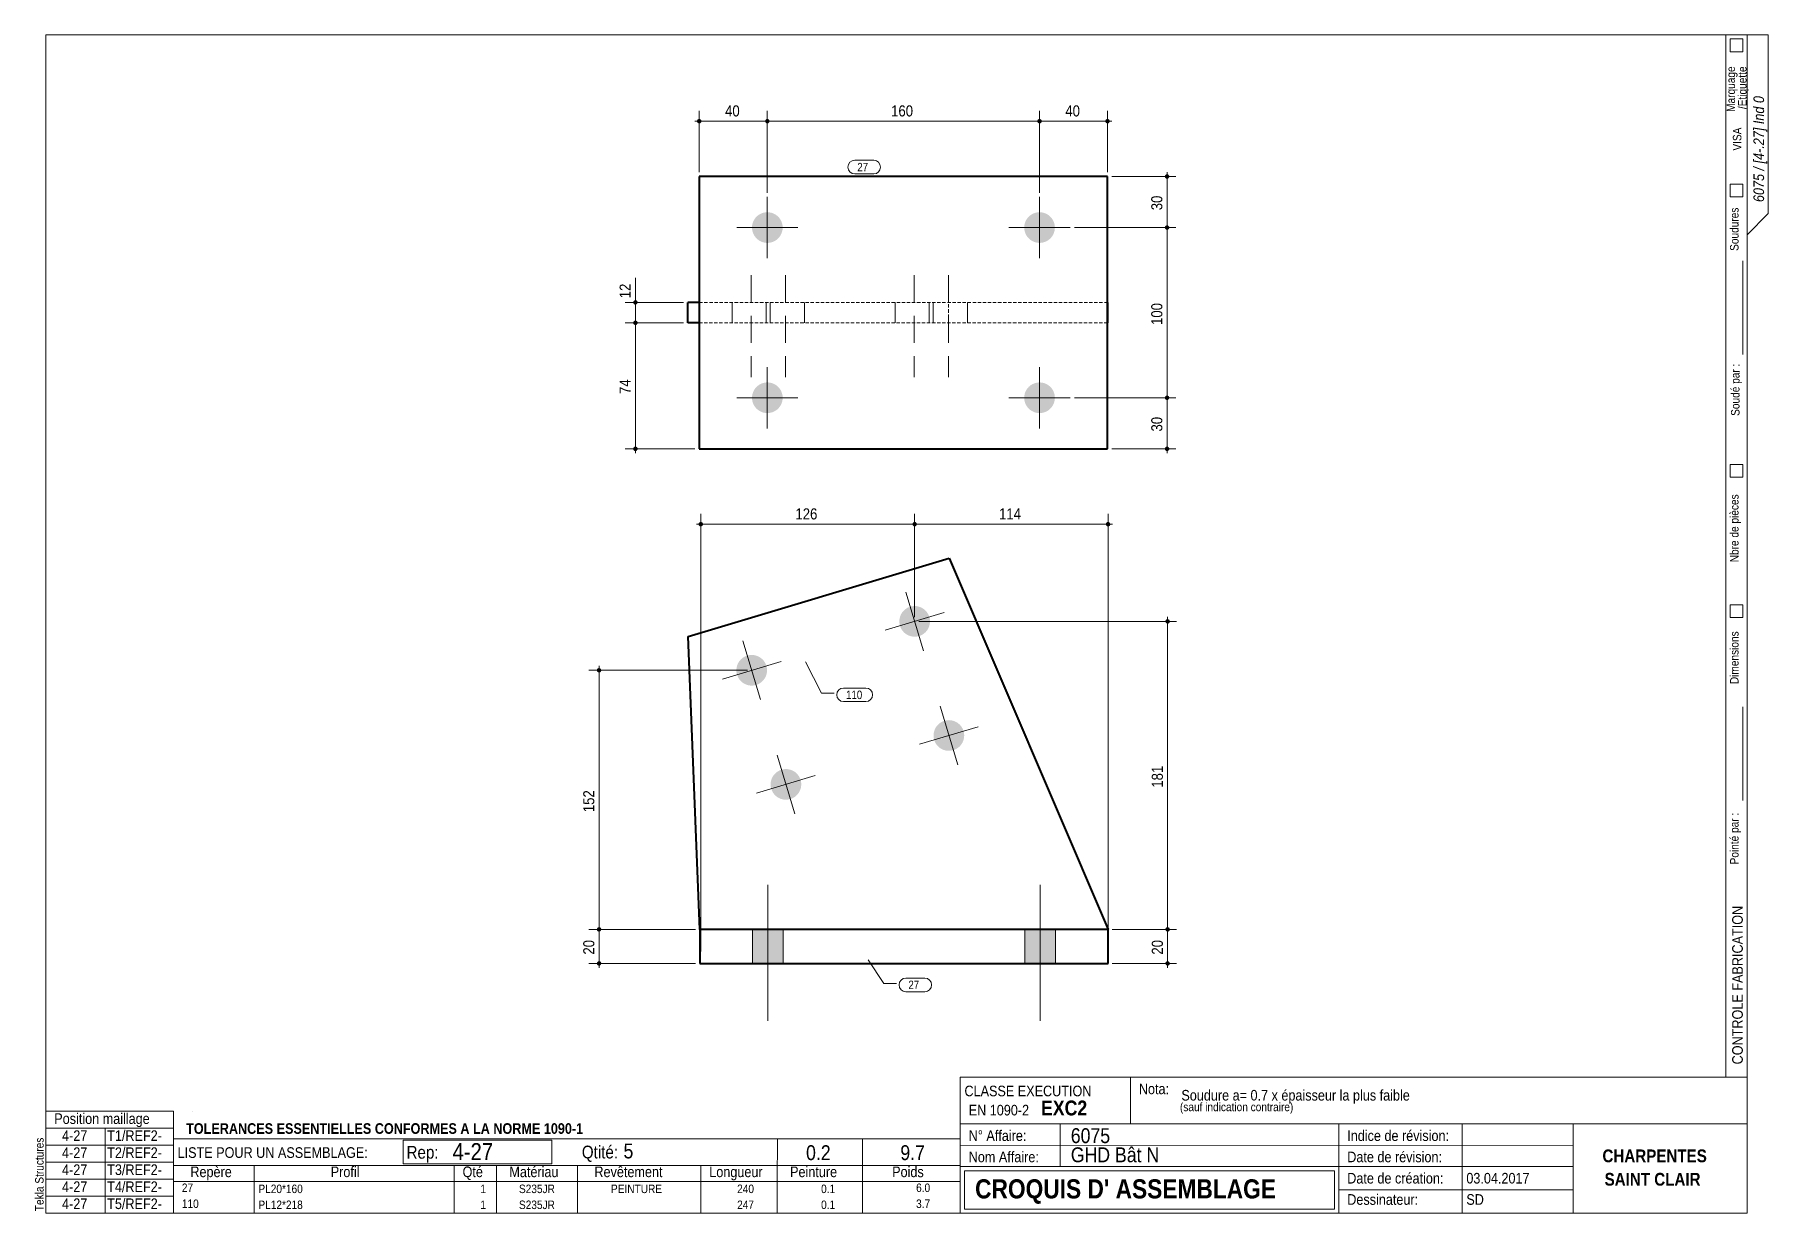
# Model space of a CAD drawing. Header units: millimetres. Extents: x 2 to 410, y 5 to 282.
import ezdxf

# ---------------------------------------------------------------- set-up
doc = ezdxf.new("R2010")
doc.units = ezdxf.units.MM
doc.linetypes.add('CACHE2', pattern=[1.190625, 0.79375, -0.396875])
doc.linetypes.add('INTERROMPUX2', pattern=[9.525, 6.35, -3.175])
for name, color, linetype, lineweight in [('Autre type objet', 1, 'Continuous', 0), ('Boulon', 7, 'Continuous', 0), ('Cache', 7, 'Continuous', 0), ('Cotation', 7, 'Continuous', 0), ('Feuille dessin', 5, 'Continuous', 0), ('Piece', 2, 'Continuous', 0), ('Repère pièce', 3, 'Continuous', 0)]:
    doc.layers.add(name, color=color, linetype=linetype, lineweight=lineweight)
doc.styles.add('ARIAL', font='ARIAL.TTF')
doc.styles.add('ARIAL_BOLD', font='ARIALBD.TTF')
doc.styles.add('ARIAL_ITALIC', font='ARIALI.TTF')
doc.styles.add('ARIAL_NARROW', font='ARIAL.TTF')
doc.styles.add('COMIC_SANS_MS', font='COMIC.TTF')

# ---------------------------------------------------------------- blocks, each defined once
blk = doc.blocks.new('*A1')
at = {"layer": 'Boulon'}
for points in [[(174.74, 240.27), (174.83, 240.27), (174.92, 240.26), (175.01, 240.25), (175.1, 240.24), (175.18, 240.23), (175.27, 240.22), (175.36, 240.2), (175.44, 240.18), (175.53, 240.16), (175.61, 240.14), (175.7, 240.12), (175.78, 240.09), (175.87, 240.06), (175.95, 240.03), (176.03, 240), (176.11, 239.96), (176.19, 239.93), (176.27, 239.89), (176.35, 239.85), (176.43, 239.8), (176.51, 239.76), (176.58, 239.71), (176.65, 239.67), (176.73, 239.62), (176.8, 239.56), (176.87, 239.51), (176.94, 239.45), (177.01, 239.4), (177.07, 239.34), (177.14, 239.28), (177.2, 239.22), (177.26, 239.15), (177.32, 239.09), (177.38, 239.02), (177.44, 238.96), (177.49, 238.89), (177.55, 238.82), (177.6, 238.74), (177.65, 238.67), (177.7, 238.6), (177.74, 238.52), (177.79, 238.45), (177.83, 238.37), (177.87, 238.29), (177.91, 238.21), (177.95, 238.13), (177.98, 238.05), (178.01, 237.97), (178.04, 237.88), (178.07, 237.8), (178.1, 237.72), (178.12, 237.63), (178.15, 237.55), (178.17, 237.46), (178.19, 237.37), (178.2, 237.29), (178.22, 237.2), (178.23, 237.11), (178.24, 237.02), (178.24, 236.94), (178.25, 236.85), (178.25, 236.76), (178.25, 236.67), (178.25, 236.58), (178.25, 236.5), (178.24, 236.41), (178.24, 236.32), (178.23, 236.23), (178.22, 236.14), (178.2, 236.06), (178.19, 235.97), (178.17, 235.88), (178.15, 235.8), (178.12, 235.71), (178.1, 235.63), (178.07, 235.54), (178.04, 235.46), (178.01, 235.38), (177.98, 235.29), (177.95, 235.21), (177.91, 235.13), (177.87, 235.05), (177.83, 234.97), (177.79, 234.9), (177.74, 234.82), (177.7, 234.75), (177.65, 234.67), (177.6, 234.6), (177.55, 234.53), (177.49, 234.46), (177.44, 234.39), (177.38, 234.32), (177.32, 234.25), (177.26, 234.19), (177.2, 234.13), (177.14, 234.06), (177.07, 234), (177.01, 233.95), (176.94, 233.89), (176.87, 233.83), (176.8, 233.78), (176.73, 233.73), (176.65, 233.68), (176.58, 233.63), (176.51, 233.58), (176.43, 233.54), (176.35, 233.5), (176.27, 233.46), (176.19, 233.42), (176.11, 233.38), (176.03, 233.35), (175.95, 233.31), (175.87, 233.28), (175.78, 233.25), (175.7, 233.23), (175.61, 233.2), (175.53, 233.18), (175.44, 233.16), (175.36, 233.14), (175.27, 233.12), (175.18, 233.11), (175.1, 233.1), (175.01, 233.09), (174.92, 233.08), (174.83, 233.08), (174.74, 233.07), (174.65, 233.07), (174.57, 233.07), (174.48, 233.08), (174.39, 233.08), (174.3, 233.09), (174.21, 233.1), (174.13, 233.11), (174.04, 233.12), (173.95, 233.14), (173.87, 233.16), (173.78, 233.18), (173.69, 233.2), (173.61, 233.23), (173.53, 233.25), (173.44, 233.28), (173.36, 233.31), (173.28, 233.35), (173.2, 233.38), (173.12, 233.42), (173.04, 233.46), (172.96, 233.5), (172.88, 233.54), (172.8, 233.58), (172.73, 233.63), (172.65, 233.68), (172.58, 233.73), (172.51, 233.78), (172.44, 233.83), (172.37, 233.89), (172.3, 233.95), (172.24, 234), (172.17, 234.06), (172.11, 234.13), (172.05, 234.19), (171.99, 234.25), (171.93, 234.32), (171.87, 234.39), (171.82, 234.46), (171.76, 234.53), (171.71, 234.6), (171.66, 234.67), (171.61, 234.75), (171.57, 234.82), (171.52, 234.9), (171.48, 234.97), (171.44, 235.05), (171.4, 235.13), (171.36, 235.21), (171.33, 235.29), (171.3, 235.38), (171.26, 235.46), (171.24, 235.54), (171.21, 235.63), (171.18, 235.71), (171.16, 235.8), (171.14, 235.88), (171.12, 235.97), (171.11, 236.06), (171.09, 236.14), (171.08, 236.23), (171.07, 236.32), (171.06, 236.41), (171.06, 236.5), (171.06, 236.58), (171.05, 236.67), (171.06, 236.76), (171.06, 236.85), (171.06, 236.94), (171.07, 237.02), (171.08, 237.11), (171.09, 237.2), (171.11, 237.29), (171.12, 237.37), (171.14, 237.46), (171.16, 237.55), (171.18, 237.63), (171.21, 237.72), (171.24, 237.8), (171.26, 237.88), (171.3, 237.97), (171.33, 238.05), (171.36, 238.13), (171.4, 238.21), (171.44, 238.29), (171.48, 238.37), (171.52, 238.45), (171.57, 238.52), (171.61, 238.6), (171.66, 238.67), (171.71, 238.74), (171.76, 238.82), (171.82, 238.89), (171.87, 238.96), (171.93, 239.02), (171.99, 239.09), (172.05, 239.15), (172.11, 239.22), (172.17, 239.28), (172.24, 239.34), (172.3, 239.4), (172.37, 239.45), (172.44, 239.51), (172.51, 239.56), (172.58, 239.62), (172.65, 239.67), (172.73, 239.71), (172.8, 239.76), (172.88, 239.8), (172.96, 239.85), (173.04, 239.89), (173.12, 239.93), (173.2, 239.96), (173.28, 240), (173.36, 240.03), (173.44, 240.06), (173.53, 240.09), (173.61, 240.12), (173.69, 240.14), (173.78, 240.16), (173.87, 240.18), (173.95, 240.2), (174.04, 240.22), (174.13, 240.23), (174.21, 240.24), (174.3, 240.25), (174.39, 240.26), (174.48, 240.27), (174.57, 240.27), (174.65, 240.27)], [(238.74, 240.27), (238.83, 240.27), (238.92, 240.26), (239.01, 240.25), (239.1, 240.24), (239.18, 240.23), (239.27, 240.22), (239.36, 240.2), (239.44, 240.18), (239.53, 240.16), (239.61, 240.14), (239.7, 240.12), (239.78, 240.09), (239.87, 240.06), (239.95, 240.03), (240.03, 240), (240.11, 239.96), (240.19, 239.93), (240.27, 239.89), (240.35, 239.85), (240.43, 239.8), (240.51, 239.76), (240.58, 239.71), (240.65, 239.67), (240.73, 239.62), (240.8, 239.56), (240.87, 239.51), (240.94, 239.45), (241.01, 239.4), (241.07, 239.34), (241.14, 239.28), (241.2, 239.22), (241.26, 239.15), (241.32, 239.09), (241.38, 239.02), (241.44, 238.96), (241.49, 238.89), (241.55, 238.82), (241.6, 238.74), (241.65, 238.67), (241.7, 238.6), (241.74, 238.52), (241.79, 238.45), (241.83, 238.37), (241.87, 238.29), (241.91, 238.21), (241.95, 238.13), (241.98, 238.05), (242.01, 237.97), (242.04, 237.88), (242.07, 237.8), (242.1, 237.72), (242.12, 237.63), (242.15, 237.55), (242.17, 237.46), (242.19, 237.37), (242.2, 237.29), (242.22, 237.2), (242.23, 237.11), (242.24, 237.02), (242.24, 236.94), (242.25, 236.85), (242.25, 236.76), (242.25, 236.67), (242.25, 236.58), (242.25, 236.5), (242.24, 236.41), (242.24, 236.32), (242.23, 236.23), (242.22, 236.14), (242.2, 236.06), (242.19, 235.97), (242.17, 235.88), (242.15, 235.8), (242.12, 235.71), (242.1, 235.63), (242.07, 235.54), (242.04, 235.46), (242.01, 235.38), (241.98, 235.29), (241.95, 235.21), (241.91, 235.13), (241.87, 235.05), (241.83, 234.97), (241.79, 234.9), (241.74, 234.82), (241.7, 234.75), (241.65, 234.67), (241.6, 234.6), (241.55, 234.53), (241.49, 234.46), (241.44, 234.39), (241.38, 234.32), (241.32, 234.25), (241.26, 234.19), (241.2, 234.13), (241.14, 234.06), (241.07, 234), (241.01, 233.95), (240.94, 233.89), (240.87, 233.83), (240.8, 233.78), (240.73, 233.73), (240.65, 233.68), (240.58, 233.63), (240.51, 233.58), (240.43, 233.54), (240.35, 233.5), (240.27, 233.46), (240.19, 233.42), (240.11, 233.38), (240.03, 233.35), (239.95, 233.31), (239.87, 233.28), (239.78, 233.25), (239.7, 233.23), (239.61, 233.2), (239.53, 233.18), (239.44, 233.16), (239.36, 233.14), (239.27, 233.12), (239.18, 233.11), (239.1, 233.1), (239.01, 233.09), (238.92, 233.08), (238.83, 233.08), (238.74, 233.07), (238.65, 233.07), (238.57, 233.07), (238.48, 233.08), (238.39, 233.08), (238.3, 233.09), (238.21, 233.1), (238.13, 233.11), (238.04, 233.12), (237.95, 233.14), (237.87, 233.16), (237.78, 233.18), (237.69, 233.2), (237.61, 233.23), (237.53, 233.25), (237.44, 233.28), (237.36, 233.31), (237.28, 233.35), (237.2, 233.38), (237.12, 233.42), (237.04, 233.46), (236.96, 233.5), (236.88, 233.54), (236.8, 233.58), (236.73, 233.63), (236.65, 233.68), (236.58, 233.73), (236.51, 233.78), (236.44, 233.83), (236.37, 233.89), (236.3, 233.95), (236.24, 234), (236.17, 234.06), (236.11, 234.13), (236.05, 234.19), (235.99, 234.25), (235.93, 234.32), (235.87, 234.39), (235.82, 234.46), (235.76, 234.53), (235.71, 234.6), (235.66, 234.67), (235.61, 234.75), (235.57, 234.82), (235.52, 234.9), (235.48, 234.97), (235.44, 235.05), (235.4, 235.13), (235.36, 235.21), (235.33, 235.29), (235.3, 235.38), (235.26, 235.46), (235.24, 235.54), (235.21, 235.63), (235.18, 235.71), (235.16, 235.8), (235.14, 235.88), (235.12, 235.97), (235.11, 236.06), (235.09, 236.14), (235.08, 236.23), (235.07, 236.32), (235.06, 236.41), (235.06, 236.5), (235.06, 236.58), (235.05, 236.67), (235.06, 236.76), (235.06, 236.85), (235.06, 236.94), (235.07, 237.02), (235.08, 237.11), (235.09, 237.2), (235.11, 237.29), (235.12, 237.37), (235.14, 237.46), (235.16, 237.55), (235.18, 237.63), (235.21, 237.72), (235.24, 237.8), (235.26, 237.88), (235.3, 237.97), (235.33, 238.05), (235.36, 238.13), (235.4, 238.21), (235.44, 238.29), (235.48, 238.37), (235.52, 238.45), (235.57, 238.52), (235.61, 238.6), (235.66, 238.67), (235.71, 238.74), (235.76, 238.82), (235.82, 238.89), (235.87, 238.96), (235.93, 239.02), (235.99, 239.09), (236.05, 239.15), (236.11, 239.22), (236.17, 239.28), (236.24, 239.34), (236.3, 239.4), (236.37, 239.45), (236.44, 239.51), (236.51, 239.56), (236.58, 239.62), (236.65, 239.67), (236.73, 239.71), (236.8, 239.76), (236.88, 239.8), (236.96, 239.85), (237.04, 239.89), (237.12, 239.93), (237.2, 239.96), (237.28, 240), (237.36, 240.03), (237.44, 240.06), (237.53, 240.09), (237.61, 240.12), (237.69, 240.14), (237.78, 240.16), (237.87, 240.18), (237.95, 240.2), (238.04, 240.22), (238.13, 240.23), (238.21, 240.24), (238.3, 240.25), (238.39, 240.26), (238.48, 240.27), (238.57, 240.27), (238.65, 240.27)], [(174.74, 200.27), (174.83, 200.27), (174.92, 200.26), (175.01, 200.25), (175.1, 200.24), (175.18, 200.23), (175.27, 200.22), (175.36, 200.2), (175.44, 200.18), (175.53, 200.16), (175.61, 200.14), (175.7, 200.12), (175.78, 200.09), (175.87, 200.06), (175.95, 200.03), (176.03, 200), (176.11, 199.96), (176.19, 199.93), (176.27, 199.89), (176.35, 199.85), (176.43, 199.8), (176.51, 199.76), (176.58, 199.71), (176.65, 199.67), (176.73, 199.62), (176.8, 199.56), (176.87, 199.51), (176.94, 199.45), (177.01, 199.4), (177.07, 199.34), (177.14, 199.28), (177.2, 199.22), (177.26, 199.15), (177.32, 199.09), (177.38, 199.02), (177.44, 198.96), (177.49, 198.89), (177.55, 198.82), (177.6, 198.74), (177.65, 198.67), (177.7, 198.6), (177.74, 198.52), (177.79, 198.45), (177.83, 198.37), (177.87, 198.29), (177.91, 198.21), (177.95, 198.13), (177.98, 198.05), (178.01, 197.97), (178.04, 197.88), (178.07, 197.8), (178.1, 197.72), (178.12, 197.63), (178.15, 197.55), (178.17, 197.46), (178.19, 197.37), (178.2, 197.29), (178.22, 197.2), (178.23, 197.11), (178.24, 197.02), (178.24, 196.94), (178.25, 196.85), (178.25, 196.76), (178.25, 196.67), (178.25, 196.58), (178.25, 196.5), (178.24, 196.41), (178.24, 196.32), (178.23, 196.23), (178.22, 196.14), (178.2, 196.06), (178.19, 195.97), (178.17, 195.88), (178.15, 195.8), (178.12, 195.71), (178.1, 195.63), (178.07, 195.54), (178.04, 195.46), (178.01, 195.38), (177.98, 195.29), (177.95, 195.21), (177.91, 195.13), (177.87, 195.05), (177.83, 194.97), (177.79, 194.9), (177.74, 194.82), (177.7, 194.75), (177.65, 194.67), (177.6, 194.6), (177.55, 194.53), (177.49, 194.46), (177.44, 194.39), (177.38, 194.32), (177.32, 194.25), (177.26, 194.19), (177.2, 194.13), (177.14, 194.06), (177.07, 194), (177.01, 193.95), (176.94, 193.89), (176.87, 193.83), (176.8, 193.78), (176.73, 193.73), (176.65, 193.68), (176.58, 193.63), (176.51, 193.58), (176.43, 193.54), (176.35, 193.5), (176.27, 193.46), (176.19, 193.42), (176.11, 193.38), (176.03, 193.35), (175.95, 193.31), (175.87, 193.28), (175.78, 193.25), (175.7, 193.23), (175.61, 193.2), (175.53, 193.18), (175.44, 193.16), (175.36, 193.14), (175.27, 193.12), (175.18, 193.11), (175.1, 193.1), (175.01, 193.09), (174.92, 193.08), (174.83, 193.08), (174.74, 193.07), (174.65, 193.07), (174.57, 193.07), (174.48, 193.08), (174.39, 193.08), (174.3, 193.09), (174.21, 193.1), (174.13, 193.11), (174.04, 193.12), (173.95, 193.14), (173.87, 193.16), (173.78, 193.18), (173.69, 193.2), (173.61, 193.23), (173.53, 193.25), (173.44, 193.28), (173.36, 193.31), (173.28, 193.35), (173.2, 193.38), (173.12, 193.42), (173.04, 193.46), (172.96, 193.5), (172.88, 193.54), (172.8, 193.58), (172.73, 193.63), (172.65, 193.68), (172.58, 193.73), (172.51, 193.78), (172.44, 193.83), (172.37, 193.89), (172.3, 193.95), (172.24, 194), (172.17, 194.06), (172.11, 194.13), (172.05, 194.19), (171.99, 194.25), (171.93, 194.32), (171.87, 194.39), (171.82, 194.46), (171.76, 194.53), (171.71, 194.6), (171.66, 194.67), (171.61, 194.75), (171.57, 194.82), (171.52, 194.9), (171.48, 194.97), (171.44, 195.05), (171.4, 195.13), (171.36, 195.21), (171.33, 195.29), (171.3, 195.38), (171.26, 195.46), (171.24, 195.54), (171.21, 195.63), (171.18, 195.71), (171.16, 195.8), (171.14, 195.88), (171.12, 195.97), (171.11, 196.06), (171.09, 196.14), (171.08, 196.23), (171.07, 196.32), (171.06, 196.41), (171.06, 196.5), (171.06, 196.58), (171.05, 196.67), (171.06, 196.76), (171.06, 196.85), (171.06, 196.94), (171.07, 197.02), (171.08, 197.11), (171.09, 197.2), (171.11, 197.29), (171.12, 197.37), (171.14, 197.46), (171.16, 197.55), (171.18, 197.63), (171.21, 197.72), (171.24, 197.8), (171.26, 197.88), (171.3, 197.97), (171.33, 198.05), (171.36, 198.13), (171.4, 198.21), (171.44, 198.29), (171.48, 198.37), (171.52, 198.45), (171.57, 198.52), (171.61, 198.6), (171.66, 198.67), (171.71, 198.74), (171.76, 198.82), (171.82, 198.89), (171.87, 198.96), (171.93, 199.02), (171.99, 199.09), (172.05, 199.15), (172.11, 199.22), (172.17, 199.28), (172.24, 199.34), (172.3, 199.4), (172.37, 199.45), (172.44, 199.51), (172.51, 199.56), (172.58, 199.62), (172.65, 199.67), (172.73, 199.71), (172.8, 199.76), (172.88, 199.8), (172.96, 199.85), (173.04, 199.89), (173.12, 199.93), (173.2, 199.96), (173.28, 200), (173.36, 200.03), (173.44, 200.06), (173.53, 200.09), (173.61, 200.12), (173.69, 200.14), (173.78, 200.16), (173.87, 200.18), (173.95, 200.2), (174.04, 200.22), (174.13, 200.23), (174.21, 200.24), (174.3, 200.25), (174.39, 200.26), (174.48, 200.27), (174.57, 200.27), (174.65, 200.27)], [(238.74, 200.27), (238.83, 200.27), (238.92, 200.26), (239.01, 200.25), (239.1, 200.24), (239.18, 200.23), (239.27, 200.22), (239.36, 200.2), (239.44, 200.18), (239.53, 200.16), (239.61, 200.14), (239.7, 200.12), (239.78, 200.09), (239.87, 200.06), (239.95, 200.03), (240.03, 200), (240.11, 199.96), (240.19, 199.93), (240.27, 199.89), (240.35, 199.85), (240.43, 199.8), (240.51, 199.76), (240.58, 199.71), (240.65, 199.67), (240.73, 199.62), (240.8, 199.56), (240.87, 199.51), (240.94, 199.45), (241.01, 199.4), (241.07, 199.34), (241.14, 199.28), (241.2, 199.22), (241.26, 199.15), (241.32, 199.09), (241.38, 199.02), (241.44, 198.96), (241.49, 198.89), (241.55, 198.82), (241.6, 198.74), (241.65, 198.67), (241.7, 198.6), (241.74, 198.52), (241.79, 198.45), (241.83, 198.37), (241.87, 198.29), (241.91, 198.21), (241.95, 198.13), (241.98, 198.05), (242.01, 197.97), (242.04, 197.88), (242.07, 197.8), (242.1, 197.72), (242.12, 197.63), (242.15, 197.55), (242.17, 197.46), (242.19, 197.37), (242.2, 197.29), (242.22, 197.2), (242.23, 197.11), (242.24, 197.02), (242.24, 196.94), (242.25, 196.85), (242.25, 196.76), (242.25, 196.67), (242.25, 196.58), (242.25, 196.5), (242.24, 196.41), (242.24, 196.32), (242.23, 196.23), (242.22, 196.14), (242.2, 196.06), (242.19, 195.97), (242.17, 195.88), (242.15, 195.8), (242.12, 195.71), (242.1, 195.63), (242.07, 195.54), (242.04, 195.46), (242.01, 195.38), (241.98, 195.29), (241.95, 195.21), (241.91, 195.13), (241.87, 195.05), (241.83, 194.97), (241.79, 194.9), (241.74, 194.82), (241.7, 194.75), (241.65, 194.67), (241.6, 194.6), (241.55, 194.53), (241.49, 194.46), (241.44, 194.39), (241.38, 194.32), (241.32, 194.25), (241.26, 194.19), (241.2, 194.13), (241.14, 194.06), (241.07, 194), (241.01, 193.95), (240.94, 193.89), (240.87, 193.83), (240.8, 193.78), (240.73, 193.73), (240.65, 193.68), (240.58, 193.63), (240.51, 193.58), (240.43, 193.54), (240.35, 193.5), (240.27, 193.46), (240.19, 193.42), (240.11, 193.38), (240.03, 193.35), (239.95, 193.31), (239.87, 193.28), (239.78, 193.25), (239.7, 193.23), (239.61, 193.2), (239.53, 193.18), (239.44, 193.16), (239.36, 193.14), (239.27, 193.12), (239.18, 193.11), (239.1, 193.1), (239.01, 193.09), (238.92, 193.08), (238.83, 193.08), (238.74, 193.07), (238.65, 193.07), (238.57, 193.07), (238.48, 193.08), (238.39, 193.08), (238.3, 193.09), (238.21, 193.1), (238.13, 193.11), (238.04, 193.12), (237.95, 193.14), (237.87, 193.16), (237.78, 193.18), (237.69, 193.2), (237.61, 193.23), (237.53, 193.25), (237.44, 193.28), (237.36, 193.31), (237.28, 193.35), (237.2, 193.38), (237.12, 193.42), (237.04, 193.46), (236.96, 193.5), (236.88, 193.54), (236.8, 193.58), (236.73, 193.63), (236.65, 193.68), (236.58, 193.73), (236.51, 193.78), (236.44, 193.83), (236.37, 193.89), (236.3, 193.95), (236.24, 194), (236.17, 194.06), (236.11, 194.13), (236.05, 194.19), (235.99, 194.25), (235.93, 194.32), (235.87, 194.39), (235.82, 194.46), (235.76, 194.53), (235.71, 194.6), (235.66, 194.67), (235.61, 194.75), (235.57, 194.82), (235.52, 194.9), (235.48, 194.97), (235.44, 195.05), (235.4, 195.13), (235.36, 195.21), (235.33, 195.29), (235.3, 195.38), (235.26, 195.46), (235.24, 195.54), (235.21, 195.63), (235.18, 195.71), (235.16, 195.8), (235.14, 195.88), (235.12, 195.97), (235.11, 196.06), (235.09, 196.14), (235.08, 196.23), (235.07, 196.32), (235.06, 196.41), (235.06, 196.5), (235.06, 196.58), (235.05, 196.67), (235.06, 196.76), (235.06, 196.85), (235.06, 196.94), (235.07, 197.02), (235.08, 197.11), (235.09, 197.2), (235.11, 197.29), (235.12, 197.37), (235.14, 197.46), (235.16, 197.55), (235.18, 197.63), (235.21, 197.72), (235.24, 197.8), (235.26, 197.88), (235.3, 197.97), (235.33, 198.05), (235.36, 198.13), (235.4, 198.21), (235.44, 198.29), (235.48, 198.37), (235.52, 198.45), (235.57, 198.52), (235.61, 198.6), (235.66, 198.67), (235.71, 198.74), (235.76, 198.82), (235.82, 198.89), (235.87, 198.96), (235.93, 199.02), (235.99, 199.09), (236.05, 199.15), (236.11, 199.22), (236.17, 199.28), (236.24, 199.34), (236.3, 199.4), (236.37, 199.45), (236.44, 199.51), (236.51, 199.56), (236.58, 199.62), (236.65, 199.67), (236.73, 199.71), (236.8, 199.76), (236.88, 199.8), (236.96, 199.85), (237.04, 199.89), (237.12, 199.93), (237.2, 199.96), (237.28, 200), (237.36, 200.03), (237.44, 200.06), (237.53, 200.09), (237.61, 200.12), (237.69, 200.14), (237.78, 200.16), (237.87, 200.18), (237.95, 200.2), (238.04, 200.22), (238.13, 200.23), (238.21, 200.24), (238.3, 200.25), (238.39, 200.26), (238.48, 200.27), (238.57, 200.27), (238.65, 200.27)]]:
    blk.add_hatch(color=256, dxfattribs=at).paths.add_polyline_path(points, flags=17)
at = {"layer": 'Boulon', "linetype": 'Continuous', "lineweight": 0}
for p, q in [((174.65, 229.47), (174.65, 243.87)), ((238.65, 229.47), (238.65, 243.87)), ((167.45, 236.67), (181.85, 236.67)), ((231.45, 236.67), (245.85, 236.67)), ((174.65, 189.47), (174.65, 203.87)), ((238.65, 189.47), (238.65, 203.87)), ((167.45, 196.67), (181.85, 196.67)), ((231.45, 196.67), (245.85, 196.67))]:
    blk.add_line(p, q, dxfattribs=at)
blk = doc.blocks.new('*A2')
at = {"layer": 'Boulon', "linetype": 'INTERROMPUX2', "lineweight": 0}
for p, q in [((170.849546, 225.485859), (170.849546, 201.485859)), ((178.895287, 225.485859), (178.895287, 201.485859)), ((209.162597, 225.485859), (209.162597, 201.485859)), ((217.208338, 225.485859), (217.208338, 201.485859)), ((166.366919, 219.085859), (166.366919, 214.285859)), ((174.41266, 219.085859), (174.41266, 214.285859)), ((175.332173, 219.085859), (175.332173, 214.285859)), ((183.377914, 219.085859), (183.377914, 214.285859)), ((204.67997, 219.085859), (204.67997, 214.285859)), ((212.725711, 219.085859), (212.725711, 214.285859)), ((213.645224, 219.085859), (213.645224, 214.285859)), ((221.690965, 219.085859), (221.690965, 214.285859))]:
    blk.add_line(p, q, dxfattribs=at)
blk = doc.blocks.new('*A3')
at = {"layer": 'Piece', "color": 2, "linetype": 'Continuous', "lineweight": 40}
for p, q in [((254.634118, 248.671659), (158.635876, 248.671659)), ((158.635876, 248.671659), (158.635876, 184.671659)), ((254.634118, 184.671659), (254.634118, 248.671659)), ((158.635876, 184.671659), (254.634118, 184.671659))]:
    blk.add_line(p, q, dxfattribs=at)
blk = doc.blocks.new('*A4')
at = {"layer": 'Cache', "color": 7, "linetype": 'CACHE2', "lineweight": 20}
for p, q in [((158.635875, 214.285859), (158.635875, 219.085859)), ((158.635875, 219.085859), (254.634118, 219.085859)), ((217.247526, 214.285859), (217.247526, 219.085859)), ((254.634118, 214.285859), (158.635875, 214.285859))]:
    blk.add_line(p, q, dxfattribs=at)
at = {"layer": 'Piece', "color": 2, "linetype": 'Continuous', "lineweight": 40}
for p, q in [((155.946644, 214.285859), (155.946644, 219.085859)), ((158.635875, 219.085859), (155.946644, 219.085859)), ((254.634118, 219.085859), (254.646117, 219.085859)), ((254.646117, 219.085859), (254.646117, 214.285859)), ((158.635875, 214.285859), (155.946644, 214.285859)), ((254.646117, 214.285859), (254.634118, 214.285859))]:
    blk.add_line(p, q, dxfattribs=at)
blk = doc.blocks.new('*A5')
at = {"layer": 'Boulon'}
for points in [[(171.18, 63.73), (171.18, 71.73), (178.38, 71.73), (178.38, 63.73)], [(171.18, 63.73), (171.18, 71.73), (178.38, 71.73), (178.38, 63.73)], [(235.18, 63.73), (235.18, 71.73), (242.38, 71.73), (242.38, 63.73)], [(235.18, 63.73), (235.18, 71.73), (242.38, 71.73), (242.38, 63.73)]]:
    blk.add_hatch(color=256, dxfattribs=at).paths.add_polyline_path(points, flags=17)
at = {"layer": 'Boulon', "linetype": 'Continuous', "lineweight": 0}
for p, q in [((174.78, 50.23), (174.78, 82.23)), ((174.78, 50.23), (174.78, 82.23)), ((238.78, 50.23), (238.78, 82.23)), ((238.78, 50.23), (238.78, 82.23)), ((171.18, 63.73), (171.18, 71.73)), ((171.18, 63.73), (171.18, 71.73)), ((178.38, 63.73), (178.38, 71.73)), ((178.38, 63.73), (178.38, 71.73)), ((235.18, 63.73), (235.18, 71.73)), ((235.18, 63.73), (235.18, 71.73)), ((242.38, 63.73), (242.38, 71.73)), ((242.38, 63.73), (242.38, 71.73))]:
    blk.add_line(p, q, dxfattribs=at)
blk = doc.blocks.new('*A6')
at = {"layer": 'Boulon'}
for points in [[(208.34, 147.59), (208.43, 147.61), (208.51, 147.63), (208.6, 147.65), (208.69, 147.67), (208.77, 147.68), (208.86, 147.69), (208.95, 147.7), (209.04, 147.71), (209.12, 147.71), (209.21, 147.72), (209.3, 147.72), (209.39, 147.72), (209.48, 147.71), (209.57, 147.71), (209.65, 147.7), (209.74, 147.69), (209.83, 147.68), (209.92, 147.66), (210, 147.65), (210.09, 147.63), (210.18, 147.61), (210.26, 147.58), (210.35, 147.56), (210.43, 147.53), (210.51, 147.5), (210.6, 147.47), (210.68, 147.44), (210.76, 147.4), (210.84, 147.37), (210.92, 147.33), (211, 147.29), (211.07, 147.24), (211.15, 147.2), (211.23, 147.15), (211.3, 147.1), (211.37, 147.05), (211.44, 147), (211.51, 146.95), (211.58, 146.89), (211.65, 146.84), (211.72, 146.78), (211.78, 146.72), (211.84, 146.66), (211.91, 146.59), (211.97, 146.53), (212.02, 146.46), (212.08, 146.39), (212.14, 146.32), (212.19, 146.25), (212.24, 146.18), (212.29, 146.11), (212.34, 146.03), (212.38, 145.96), (212.43, 145.88), (212.47, 145.8), (212.51, 145.73), (212.55, 145.65), (212.59, 145.57), (212.62, 145.48), (212.65, 145.4), (212.68, 145.32), (212.71, 145.24), (212.74, 145.15), (212.76, 145.07), (212.79, 144.98), (212.81, 144.9), (212.82, 144.81), (212.84, 144.72), (212.85, 144.63), (212.86, 144.55), (212.87, 144.46), (212.88, 144.37), (212.89, 144.28), (212.89, 144.19), (212.89, 144.11), (212.89, 144.02), (212.89, 143.93), (212.88, 143.84), (212.87, 143.75), (212.86, 143.67), (212.85, 143.58), (212.84, 143.49), (212.82, 143.4), (212.8, 143.32), (212.78, 143.23), (212.76, 143.15), (212.73, 143.06), (212.71, 142.98), (212.68, 142.89), (212.65, 142.81), (212.61, 142.73), (212.58, 142.65), (212.54, 142.57), (212.5, 142.49), (212.46, 142.41), (212.42, 142.33), (212.37, 142.26), (212.33, 142.18), (212.28, 142.11), (212.23, 142.04), (212.18, 141.96), (212.12, 141.89), (212.07, 141.83), (212.01, 141.76), (211.95, 141.69), (211.89, 141.63), (211.83, 141.56), (211.76, 141.5), (211.7, 141.44), (211.63, 141.38), (211.57, 141.33), (211.5, 141.27), (211.43, 141.22), (211.35, 141.17), (211.28, 141.12), (211.21, 141.07), (211.13, 141.02), (211.06, 140.98), (210.98, 140.94), (210.9, 140.9), (210.82, 140.86), (210.74, 140.82), (210.66, 140.79), (210.58, 140.75), (210.49, 140.72), (210.41, 140.7), (210.32, 140.67), (210.24, 140.64), (210.15, 140.62), (210.07, 140.6), (209.98, 140.58), (209.9, 140.57), (209.81, 140.55), (209.72, 140.54), (209.63, 140.53), (209.54, 140.53), (209.46, 140.52), (209.37, 140.52), (209.28, 140.52), (209.19, 140.52), (209.1, 140.52), (209.01, 140.53), (208.93, 140.54), (208.84, 140.55), (208.75, 140.56), (208.66, 140.57), (208.58, 140.59), (208.49, 140.61), (208.41, 140.63), (208.32, 140.65), (208.23, 140.68), (208.15, 140.7), (208.07, 140.73), (207.98, 140.76), (207.9, 140.8), (207.82, 140.83), (207.74, 140.87), (207.66, 140.91), (207.58, 140.95), (207.51, 140.99), (207.43, 141.04), (207.36, 141.08), (207.28, 141.13), (207.21, 141.18), (207.14, 141.23), (207.07, 141.29), (207, 141.34), (206.93, 141.4), (206.86, 141.46), (206.8, 141.52), (206.74, 141.58), (206.68, 141.64), (206.62, 141.71), (206.56, 141.77), (206.5, 141.84), (206.45, 141.91), (206.39, 141.98), (206.34, 142.05), (206.29, 142.13), (206.24, 142.2), (206.2, 142.28), (206.15, 142.35), (206.11, 142.43), (206.07, 142.51), (206.03, 142.59), (205.99, 142.67), (205.96, 142.75), (205.93, 142.83), (205.9, 142.91), (205.87, 143), (205.84, 143.08), (205.82, 143.17), (205.8, 143.25), (205.78, 143.34), (205.76, 143.43), (205.74, 143.51), (205.73, 143.6), (205.72, 143.69), (205.71, 143.78), (205.7, 143.86), (205.69, 143.95), (205.69, 144.04), (205.69, 144.13), (205.69, 144.22), (205.7, 144.31), (205.7, 144.39), (205.71, 144.48), (205.72, 144.57), (205.73, 144.66), (205.75, 144.74), (205.76, 144.83), (205.78, 144.92), (205.8, 145), (205.82, 145.09), (205.85, 145.17), (205.88, 145.26), (205.9, 145.34), (205.94, 145.42), (205.97, 145.51), (206, 145.59), (206.04, 145.67), (206.08, 145.75), (206.12, 145.82), (206.16, 145.9), (206.21, 145.98), (206.25, 146.05), (206.3, 146.13), (206.35, 146.2), (206.41, 146.27), (206.46, 146.34), (206.51, 146.41), (206.57, 146.48), (206.63, 146.54), (206.69, 146.61), (206.75, 146.67), (206.82, 146.73), (206.88, 146.79), (206.95, 146.85), (207.02, 146.91), (207.08, 146.96), (207.15, 147.02), (207.23, 147.07), (207.3, 147.12), (207.37, 147.16), (207.45, 147.21), (207.53, 147.26), (207.6, 147.3), (207.68, 147.34), (207.76, 147.38), (207.84, 147.41), (207.92, 147.45), (208.01, 147.48), (208.09, 147.51), (208.17, 147.54), (208.26, 147.57)], [(170.03, 136.1), (170.11, 136.12), (170.2, 136.14), (170.29, 136.16), (170.37, 136.17), (170.46, 136.19), (170.55, 136.2), (170.64, 136.21), (170.72, 136.21), (170.81, 136.22), (170.9, 136.22), (170.99, 136.22), (171.08, 136.22), (171.17, 136.22), (171.25, 136.21), (171.34, 136.21), (171.43, 136.2), (171.52, 136.18), (171.6, 136.17), (171.69, 136.15), (171.78, 136.13), (171.86, 136.11), (171.95, 136.09), (172.03, 136.07), (172.12, 136.04), (172.2, 136.01), (172.28, 135.98), (172.37, 135.95), (172.45, 135.91), (172.53, 135.87), (172.61, 135.83), (172.68, 135.79), (172.76, 135.75), (172.84, 135.71), (172.91, 135.66), (172.99, 135.61), (173.06, 135.56), (173.13, 135.51), (173.2, 135.45), (173.27, 135.4), (173.34, 135.34), (173.4, 135.28), (173.47, 135.22), (173.53, 135.16), (173.59, 135.1), (173.65, 135.03), (173.71, 134.97), (173.77, 134.9), (173.82, 134.83), (173.88, 134.76), (173.93, 134.69), (173.98, 134.61), (174.02, 134.54), (174.07, 134.46), (174.12, 134.39), (174.16, 134.31), (174.2, 134.23), (174.24, 134.15), (174.27, 134.07), (174.31, 133.99), (174.34, 133.91), (174.37, 133.83), (174.4, 133.74), (174.43, 133.66), (174.45, 133.57), (174.47, 133.49), (174.49, 133.4), (174.51, 133.31), (174.53, 133.23), (174.54, 133.14), (174.55, 133.05), (174.56, 132.97), (174.57, 132.88), (174.57, 132.79), (174.58, 132.7), (174.58, 132.61), (174.58, 132.52), (174.57, 132.44), (174.57, 132.35), (174.56, 132.26), (174.55, 132.17), (174.54, 132.08), (174.52, 132), (174.51, 131.91), (174.49, 131.82), (174.47, 131.74), (174.44, 131.65), (174.42, 131.57), (174.39, 131.48), (174.36, 131.4), (174.33, 131.32), (174.3, 131.24), (174.26, 131.15), (174.23, 131.07), (174.19, 131), (174.15, 130.92), (174.1, 130.84), (174.06, 130.76), (174.01, 130.69), (173.96, 130.61), (173.91, 130.54), (173.86, 130.47), (173.81, 130.4), (173.75, 130.33), (173.7, 130.26), (173.64, 130.2), (173.58, 130.13), (173.52, 130.07), (173.45, 130.01), (173.39, 129.95), (173.32, 129.89), (173.25, 129.83), (173.18, 129.78), (173.11, 129.73), (173.04, 129.67), (172.97, 129.62), (172.89, 129.58), (172.82, 129.53), (172.74, 129.49), (172.66, 129.44), (172.59, 129.4), (172.51, 129.36), (172.43, 129.33), (172.34, 129.29), (172.26, 129.26), (172.18, 129.23), (172.1, 129.2), (172.01, 129.18), (171.93, 129.15), (171.84, 129.13), (171.76, 129.11), (171.67, 129.09), (171.58, 129.07), (171.49, 129.06), (171.41, 129.05), (171.32, 129.04), (171.23, 129.03), (171.14, 129.03), (171.05, 129.02), (170.97, 129.02), (170.88, 129.02), (170.79, 129.03), (170.7, 129.03), (170.61, 129.04), (170.53, 129.05), (170.44, 129.06), (170.35, 129.08), (170.26, 129.09), (170.18, 129.11), (170.09, 129.13), (170.01, 129.16), (169.92, 129.18), (169.84, 129.21), (169.75, 129.24), (169.67, 129.27), (169.59, 129.3), (169.51, 129.34), (169.43, 129.37), (169.35, 129.41), (169.27, 129.45), (169.19, 129.5), (169.12, 129.54), (169.04, 129.59), (168.97, 129.64), (168.9, 129.69), (168.82, 129.74), (168.75, 129.79), (168.69, 129.85), (168.62, 129.9), (168.55, 129.96), (168.49, 130.02), (168.42, 130.09), (168.36, 130.15), (168.3, 130.21), (168.24, 130.28), (168.19, 130.35), (168.13, 130.42), (168.08, 130.49), (168.03, 130.56), (167.98, 130.63), (167.93, 130.71), (167.88, 130.78), (167.84, 130.86), (167.8, 130.94), (167.76, 131.01), (167.72, 131.09), (167.68, 131.17), (167.65, 131.26), (167.61, 131.34), (167.58, 131.42), (167.56, 131.5), (167.53, 131.59), (167.5, 131.67), (167.48, 131.76), (167.46, 131.85), (167.44, 131.93), (167.43, 132.02), (167.41, 132.11), (167.4, 132.19), (167.39, 132.28), (167.39, 132.37), (167.38, 132.46), (167.38, 132.55), (167.38, 132.63), (167.38, 132.72), (167.38, 132.81), (167.39, 132.9), (167.4, 132.99), (167.41, 133.08), (167.42, 133.16), (167.43, 133.25), (167.45, 133.34), (167.47, 133.42), (167.49, 133.51), (167.51, 133.59), (167.54, 133.68), (167.56, 133.76), (167.59, 133.85), (167.62, 133.93), (167.66, 134.01), (167.69, 134.09), (167.73, 134.17), (167.77, 134.25), (167.81, 134.33), (167.85, 134.41), (167.9, 134.48), (167.94, 134.56), (167.99, 134.63), (168.04, 134.71), (168.09, 134.78), (168.15, 134.85), (168.2, 134.92), (168.26, 134.98), (168.32, 135.05), (168.38, 135.11), (168.44, 135.18), (168.5, 135.24), (168.57, 135.3), (168.63, 135.36), (168.7, 135.41), (168.77, 135.47), (168.84, 135.52), (168.91, 135.57), (168.99, 135.62), (169.06, 135.67), (169.14, 135.72), (169.21, 135.76), (169.29, 135.8), (169.37, 135.84), (169.45, 135.88), (169.53, 135.92), (169.61, 135.95), (169.69, 135.99), (169.78, 136.02), (169.86, 136.05), (169.94, 136.07)], [(216.39, 120.77), (216.47, 120.79), (216.56, 120.81), (216.64, 120.83), (216.73, 120.85), (216.82, 120.86), (216.91, 120.87), (216.99, 120.88), (217.08, 120.89), (217.17, 120.89), (217.26, 120.9), (217.35, 120.9), (217.44, 120.9), (217.52, 120.89), (217.61, 120.89), (217.7, 120.88), (217.79, 120.87), (217.88, 120.86), (217.96, 120.84), (218.05, 120.83), (218.14, 120.81), (218.22, 120.79), (218.31, 120.76), (218.39, 120.74), (218.48, 120.71), (218.56, 120.68), (218.64, 120.65), (218.72, 120.62), (218.81, 120.58), (218.89, 120.55), (218.96, 120.51), (219.04, 120.47), (219.12, 120.43), (219.2, 120.38), (219.27, 120.33), (219.35, 120.29), (219.42, 120.24), (219.49, 120.18), (219.56, 120.13), (219.63, 120.07), (219.7, 120.02), (219.76, 119.96), (219.83, 119.9), (219.89, 119.84), (219.95, 119.77), (220.01, 119.71), (220.07, 119.64), (220.13, 119.57), (220.18, 119.5), (220.23, 119.43), (220.29, 119.36), (220.34, 119.29), (220.38, 119.21), (220.43, 119.14), (220.47, 119.06), (220.52, 118.99), (220.56, 118.91), (220.6, 118.83), (220.63, 118.75), (220.67, 118.67), (220.7, 118.58), (220.73, 118.5), (220.76, 118.42), (220.78, 118.33), (220.81, 118.25), (220.83, 118.16), (220.85, 118.08), (220.87, 117.99), (220.89, 117.9), (220.9, 117.82), (220.91, 117.73), (220.92, 117.64), (220.93, 117.55), (220.93, 117.46), (220.94, 117.38), (220.94, 117.29), (220.93, 117.2), (220.93, 117.11), (220.93, 117.02), (220.92, 116.93), (220.91, 116.85), (220.9, 116.76), (220.88, 116.67), (220.86, 116.59), (220.85, 116.5), (220.83, 116.41), (220.8, 116.33), (220.78, 116.24), (220.75, 116.16), (220.72, 116.08), (220.69, 115.99), (220.66, 115.91), (220.62, 115.83), (220.59, 115.75), (220.55, 115.67), (220.51, 115.59), (220.46, 115.51), (220.42, 115.44), (220.37, 115.36), (220.32, 115.29), (220.27, 115.22), (220.22, 115.14), (220.17, 115.07), (220.11, 115.01), (220.05, 114.94), (220, 114.87), (219.94, 114.81), (219.87, 114.74), (219.81, 114.68), (219.75, 114.62), (219.68, 114.57), (219.61, 114.51), (219.54, 114.45), (219.47, 114.4), (219.4, 114.35), (219.33, 114.3), (219.25, 114.25), (219.18, 114.2), (219.1, 114.16), (219.02, 114.12), (218.94, 114.08), (218.87, 114.04), (218.79, 114), (218.7, 113.97), (218.62, 113.94), (218.54, 113.9), (218.46, 113.88), (218.37, 113.85), (218.29, 113.83), (218.2, 113.8), (218.11, 113.78), (218.03, 113.77), (217.94, 113.75), (217.85, 113.74), (217.77, 113.72), (217.68, 113.71), (217.59, 113.71), (217.5, 113.7), (217.41, 113.7), (217.33, 113.7), (217.24, 113.7), (217.15, 113.7), (217.06, 113.71), (216.97, 113.72), (216.88, 113.73), (216.8, 113.74), (216.71, 113.75), (216.62, 113.77), (216.54, 113.79), (216.45, 113.81), (216.37, 113.83), (216.28, 113.86), (216.2, 113.88), (216.11, 113.91), (216.03, 113.94), (215.95, 113.98), (215.87, 114.01), (215.79, 114.05), (215.71, 114.09), (215.63, 114.13), (215.55, 114.17), (215.48, 114.22), (215.4, 114.26), (215.33, 114.31), (215.25, 114.36), (215.18, 114.41), (215.11, 114.47), (215.04, 114.52), (214.98, 114.58), (214.91, 114.64), (214.85, 114.7), (214.78, 114.76), (214.72, 114.82), (214.66, 114.89), (214.6, 114.96), (214.55, 115.02), (214.49, 115.09), (214.44, 115.16), (214.39, 115.23), (214.34, 115.31), (214.29, 115.38), (214.24, 115.46), (214.2, 115.53), (214.16, 115.61), (214.12, 115.69), (214.08, 115.77), (214.04, 115.85), (214.01, 115.93), (213.97, 116.01), (213.94, 116.1), (213.91, 116.18), (213.89, 116.26), (213.86, 116.35), (213.84, 116.43), (213.82, 116.52), (213.8, 116.61), (213.79, 116.69), (213.77, 116.78), (213.76, 116.87), (213.75, 116.96), (213.75, 117.04), (213.74, 117.13), (213.74, 117.22), (213.74, 117.31), (213.74, 117.4), (213.74, 117.49), (213.75, 117.57), (213.75, 117.66), (213.76, 117.75), (213.78, 117.84), (213.79, 117.92), (213.81, 118.01), (213.83, 118.1), (213.85, 118.18), (213.87, 118.27), (213.89, 118.35), (213.92, 118.44), (213.95, 118.52), (213.98, 118.6), (214.01, 118.69), (214.05, 118.77), (214.09, 118.85), (214.13, 118.93), (214.17, 119.01), (214.21, 119.08), (214.25, 119.16), (214.3, 119.23), (214.35, 119.31), (214.4, 119.38), (214.45, 119.45), (214.51, 119.52), (214.56, 119.59), (214.62, 119.66), (214.68, 119.72), (214.74, 119.79), (214.8, 119.85), (214.86, 119.91), (214.93, 119.97), (214.99, 120.03), (215.06, 120.09), (215.13, 120.14), (215.2, 120.2), (215.27, 120.25), (215.35, 120.3), (215.42, 120.35), (215.49, 120.39), (215.57, 120.44), (215.65, 120.48), (215.73, 120.52), (215.81, 120.56), (215.89, 120.59), (215.97, 120.63), (216.05, 120.66), (216.13, 120.69), (216.22, 120.72), (216.3, 120.75)], [(178.07, 109.28), (178.16, 109.3), (178.25, 109.32), (178.33, 109.34), (178.42, 109.35), (178.51, 109.37), (178.59, 109.38), (178.68, 109.39), (178.77, 109.4), (178.86, 109.4), (178.95, 109.4), (179.03, 109.4), (179.12, 109.4), (179.21, 109.4), (179.3, 109.39), (179.39, 109.39), (179.47, 109.38), (179.56, 109.36), (179.65, 109.35), (179.74, 109.33), (179.82, 109.31), (179.91, 109.29), (179.99, 109.27), (180.08, 109.25), (180.16, 109.22), (180.25, 109.19), (180.33, 109.16), (180.41, 109.13), (180.49, 109.09), (180.57, 109.05), (180.65, 109.01), (180.73, 108.97), (180.81, 108.93), (180.88, 108.89), (180.96, 108.84), (181.03, 108.79), (181.11, 108.74), (181.18, 108.69), (181.25, 108.64), (181.32, 108.58), (181.38, 108.52), (181.45, 108.46), (181.51, 108.4), (181.58, 108.34), (181.64, 108.28), (181.7, 108.21), (181.76, 108.15), (181.81, 108.08), (181.87, 108.01), (181.92, 107.94), (181.97, 107.87), (182.02, 107.8), (182.07, 107.72), (182.12, 107.65), (182.16, 107.57), (182.2, 107.49), (182.24, 107.41), (182.28, 107.33), (182.32, 107.25), (182.35, 107.17), (182.39, 107.09), (182.42, 107.01), (182.44, 106.92), (182.47, 106.84), (182.5, 106.75), (182.52, 106.67), (182.54, 106.58), (182.56, 106.5), (182.57, 106.41), (182.59, 106.32), (182.6, 106.23), (182.61, 106.15), (182.61, 106.06), (182.62, 105.97), (182.62, 105.88), (182.62, 105.79), (182.62, 105.7), (182.62, 105.62), (182.61, 105.53), (182.6, 105.44), (182.59, 105.35), (182.58, 105.27), (182.57, 105.18), (182.55, 105.09), (182.53, 105), (182.51, 104.92), (182.49, 104.83), (182.46, 104.75), (182.44, 104.66), (182.41, 104.58), (182.38, 104.5), (182.34, 104.42), (182.31, 104.34), (182.27, 104.26), (182.23, 104.18), (182.19, 104.1), (182.15, 104.02), (182.11, 103.94), (182.06, 103.87), (182.01, 103.8), (181.96, 103.72), (181.91, 103.65), (181.85, 103.58), (181.8, 103.51), (181.74, 103.44), (181.68, 103.38), (181.62, 103.31), (181.56, 103.25), (181.5, 103.19), (181.43, 103.13), (181.37, 103.07), (181.3, 103.01), (181.23, 102.96), (181.16, 102.91), (181.09, 102.85), (181.01, 102.8), (180.94, 102.76), (180.86, 102.71), (180.79, 102.67), (180.71, 102.62), (180.63, 102.58), (180.55, 102.55), (180.47, 102.51), (180.39, 102.47), (180.31, 102.44), (180.23, 102.41), (180.14, 102.38), (180.06, 102.36), (179.97, 102.33), (179.89, 102.31), (179.8, 102.29), (179.71, 102.27), (179.63, 102.26), (179.54, 102.24), (179.45, 102.23), (179.37, 102.22), (179.28, 102.21), (179.19, 102.21), (179.1, 102.21), (179.01, 102.2), (178.92, 102.21), (178.84, 102.21), (178.75, 102.21), (178.66, 102.22), (178.57, 102.23), (178.48, 102.24), (178.4, 102.26), (178.31, 102.28), (178.22, 102.29), (178.14, 102.31), (178.05, 102.34), (177.97, 102.36), (177.88, 102.39), (177.8, 102.42), (177.72, 102.45), (177.64, 102.48), (177.55, 102.52), (177.47, 102.55), (177.39, 102.59), (177.32, 102.63), (177.24, 102.68), (177.16, 102.72), (177.09, 102.77), (177.01, 102.82), (176.94, 102.87), (176.87, 102.92), (176.8, 102.97), (176.73, 103.03), (176.66, 103.09), (176.6, 103.14), (176.53, 103.2), (176.47, 103.27), (176.41, 103.33), (176.35, 103.39), (176.29, 103.46), (176.23, 103.53), (176.18, 103.6), (176.13, 103.67), (176.07, 103.74), (176.02, 103.81), (175.98, 103.89), (175.93, 103.96), (175.89, 104.04), (175.84, 104.12), (175.8, 104.2), (175.76, 104.28), (175.73, 104.36), (175.69, 104.44), (175.66, 104.52), (175.63, 104.6), (175.6, 104.69), (175.58, 104.77), (175.55, 104.85), (175.53, 104.94), (175.51, 105.03), (175.49, 105.11), (175.47, 105.2), (175.46, 105.29), (175.45, 105.37), (175.44, 105.46), (175.43, 105.55), (175.43, 105.64), (175.42, 105.73), (175.42, 105.82), (175.42, 105.9), (175.43, 105.99), (175.43, 106.08), (175.44, 106.17), (175.45, 106.26), (175.46, 106.34), (175.48, 106.43), (175.49, 106.52), (175.51, 106.6), (175.53, 106.69), (175.56, 106.78), (175.58, 106.86), (175.61, 106.94), (175.64, 107.03), (175.67, 107.11), (175.7, 107.19), (175.74, 107.27), (175.77, 107.35), (175.81, 107.43), (175.85, 107.51), (175.9, 107.59), (175.94, 107.66), (175.99, 107.74), (176.04, 107.81), (176.09, 107.89), (176.14, 107.96), (176.19, 108.03), (176.25, 108.1), (176.3, 108.16), (176.36, 108.23), (176.42, 108.29), (176.49, 108.36), (176.55, 108.42), (176.61, 108.48), (176.68, 108.54), (176.75, 108.59), (176.82, 108.65), (176.89, 108.7), (176.96, 108.75), (177.03, 108.8), (177.11, 108.85), (177.18, 108.9), (177.26, 108.94), (177.34, 108.98), (177.41, 109.02), (177.49, 109.06), (177.57, 109.1), (177.66, 109.13), (177.74, 109.17), (177.82, 109.2), (177.9, 109.23), (177.99, 109.25)]]:
    blk.add_hatch(color=256, dxfattribs=at).paths.add_polyline_path(points, flags=17)
at = {"layer": 'Boulon', "linetype": 'Continuous', "lineweight": 0}
for p, q in [((211.36, 137.22), (207.22, 151.01)), ((202.39, 142.05), (216.19, 146.19)), ((173.05, 125.73), (168.91, 139.52)), ((164.08, 130.55), (177.87, 134.69)), ((219.41, 110.4), (215.27, 124.19)), ((210.44, 115.23), (224.23, 119.37)), ((181.09, 98.91), (176.95, 112.7)), ((172.13, 103.74), (185.92, 107.87))]:
    blk.add_line(p, q, dxfattribs=at)
blk = doc.blocks.new('*A7')
at = {"layer": 'Piece', "color": 2, "linetype": 'Continuous', "lineweight": 40}
for p, q in [((158.763797, 71.728034), (158.763797, 63.728034)), ((254.762039, 71.728034), (158.763797, 71.728034)), ((254.762039, 63.728034), (254.762039, 71.728034)), ((158.763797, 63.728034), (254.762039, 63.728034))]:
    blk.add_line(p, q, dxfattribs=at)
blk = doc.blocks.new('*A8')
at = {"layer": 'Cache', "color": 7, "linetype": 'CACHE2', "lineweight": 20}
blk.add_line((254.762039, 71.728033), (158.763795, 71.728036), dxfattribs=at)
at = {"layer": 'Piece', "color": 2, "linetype": 'Continuous', "lineweight": 40}
for p, q in [((156.074565, 140.543162), (217.375447, 158.933426)), ((217.375447, 158.933426), (254.774037, 71.728033)), ((158.763795, 71.728036), (156.074565, 140.543162)), ((254.774037, 71.728033), (254.762039, 71.728033))]:
    blk.add_line(p, q, dxfattribs=at)
blk = doc.blocks.new('*A9')
at = {"layer": 'Feuille dessin', "linetype": 'Continuous', "lineweight": 0}
for p, q in [((405, 282), (5, 282)), ((5, 282), (5, 5)), ((405, 5), (405, 282)), ((5, 5), (405, 5))]:
    blk.add_line(p, q, dxfattribs=at)
at = {"layer": 'Feuille dessin', "style": 'ARIAL', "width": 0.85}
blk.add_text('Tekla Structures', height=2, rotation=90, dxfattribs=at).set_placement((4.5, 5.5))
blk = doc.blocks.new('*A10')
at = {"layer": 'Autre type objet', "linetype": 'Continuous', "lineweight": 0}
for p, q in [((400, 37), (400, 282)), ((400, 282), (410, 282)), ((405, 37), (405, 282)), ((410, 282), (410, 240)), ((401, 281), (401, 278)), ((404, 281), (401, 281)), ((401, 278), (404, 278)), ((404, 278), (404, 281)), ((404, 246.898947), (401, 246.898947)), ((401, 246.898947), (401, 243.898947)), ((404, 243.898947), (404, 246.898947)), ((401, 243.898947), (404, 243.898947)), ((410, 240), (405, 235)), ((404, 206.87143), (404, 228.87143)), ((401, 181), (401, 178)), ((404, 181), (401, 181)), ((404, 178), (404, 181)), ((401, 178), (404, 178)), ((401, 148), (401, 145)), ((404, 148), (401, 148)), ((404, 145), (404, 148)), ((401, 145), (404, 145)), ((404, 102), (404, 124)), ((400, 37), (405, 37))]:
    blk.add_line(p, q, dxfattribs=at)
at = {"layer": 'Autre type objet', "width": 0.85}
for s, height, style, p in [('Marquage', 2, 'ARIAL', (402.175102, 263.861793)), ('/Etiquette', 2, 'ARIAL', (404.882157, 264.509258)), ('6075 / [4-.27] Ind 0', 2.5, 'ARIAL_ITALIC', (409, 242.657715)), ('VISA', 2, 'ARIAL', (403.660159, 254.754913)), ('Soudures', 2, 'ARIAL', (403, 231.189963)), ('Soudé par :', 2, 'ARIAL', (403.230161, 192.415081)), ('Nbre de pièces', 2, 'ARIAL', (403, 158)), ('Dimensions', 2, 'ARIAL', (403, 129.364258)), ('Pointé par :', 2, 'ARIAL', (403, 87)), ('CONTROLE FABRICATION', 2.5, 'ARIAL', (404, 40))]:
    blk.add_text(s, height=height, rotation=90, dxfattribs=dict(at, style=style)).set_placement(p)
blk = doc.blocks.new('*A11')
at = {"layer": 'Autre type objet', "linetype": 'Continuous', "lineweight": 0}
for p, q in [((220, 37), (405, 37)), ((220, 37), (220, 26)), ((260, 37), (260, 26)), ((405, 37), (405, 26)), ((220, 26), (405, 26))]:
    blk.add_line(p, q, dxfattribs=at)
at = {"layer": 'Autre type objet', "width": 0.85}
for s, height, style, p in [('CLASSE EXECUTION', 2.5, 'ARIAL', (221, 32.5)), ('Nota:', 2.5, 'ARIAL', (262, 33)), ('Soudure a= 0.7 x épaisseur la plus faible', 2.5, 'ARIAL', (272, 31.5)), ('EN 1090-2', 2.5, 'ARIAL', (222, 28)), ('EXC2', 3.5, 'ARIAL_BOLD', (239, 28)), (' (sauf indication contraire)', 2, 'ARIAL', (271, 29))]:
    blk.add_text(s, height=height, dxfattribs=dict(at, style=style)).set_placement(p)
blk = doc.blocks.new('*A12')
at = {"layer": 'Autre type objet', "linetype": 'Continuous', "lineweight": 0}
for p, q in [((35, 22.526986), (220, 22.526986)), ((35.000031, 22.526887), (35, 12.5)), ((89, 22.192397), (124, 22.192397)), ((89, 16.624117), (89, 22.192397)), ((124, 22.192397), (124, 16.624117)), ((177.006307, 22.526553), (177, 12.5)), ((197.000069, 22.525594), (197, 12.5)), ((219.999994, 22.526914), (220, 12.5)), ((124, 16.624117), (89, 16.624117)), ((35, 16.25), (220, 16.25)), ((35, 12.5), (220, 12.5)), ((35, 12.5), (35, 8.75)), ((54, 16.25), (54, 12.5)), ((54, 12.5), (54, 8.75)), ((101, 16.25), (101, 12.5)), ((101, 12.5), (101, 8.75)), ((111, 16.25), (111, 12.5)), ((111, 12.5), (111, 8.75)), ((130, 16.25), (130, 12.5)), ((130, 12.5), (130, 8.75)), ((159, 16.25), (159, 12.5)), ((159, 12.5), (159, 8.75)), ((177, 12.5), (177, 8.75)), ((197, 12.5), (197, 8.75)), ((220, 12.5), (220, 8.75)), ((35, 8.75), (35, 5)), ((54, 8.75), (54, 5)), ((101, 8.75), (101, 5)), ((111, 8.75), (111, 5)), ((130, 8.75), (130, 5)), ((159, 8.75), (159, 5)), ((177, 8.75), (177, 5)), ((197, 8.75), (197, 5)), ((220, 8.75), (220, 5))]:
    blk.add_line(p, q, dxfattribs=at)
at = {"layer": 'Autre type objet', "width": 0.85}
for s, height, style, p in [('TOLERANCES ESSENTIELLES CONFORMES A LA NORME 1090-1', 2.5, 'ARIAL_BOLD', (38, 23.677143)), ('LISTE POUR UN ASSEMBLAGE:', 2.5, 'ARIAL', (36, 18.028635)), ('Rep:', 3, 'ARIAL_NARROW', (89.824804, 17.841901)), ('4-27', 4, 'ARIAL', (100.65625, 17.5)), ('Qtité:', 3, 'ARIAL', (131.03794, 17.899058)), ('5', 3.5, 'ARIAL', (140.83694, 17.899058)), ('0.2', 3.5, 'ARIAL', (183.758911, 17.5)), ('9.7', 3.5, 'ARIAL', (205.926147, 17.5)), ('Repère', 2.5, 'ARIAL', (39, 13.5)), ('Profil', 2.5, 'ARIAL', (72, 13.5)), ('Qté', 2.5, 'ARIAL', (103, 13.5)), ('Matériau', 2.5, 'ARIAL', (114, 13.5)), ('Revêtement', 2.5, 'ARIAL', (134, 13.5)), ('Longueur', 2.5, 'ARIAL', (161, 13.5)), ('Peinture', 2.5, 'ARIAL', (180, 13.5)), ('Poids', 2.5, 'ARIAL', (204, 13.5)), ('27', 2, 'ARIAL', (37, 10)), ('110', 2, 'ARIAL', (37, 6.25)), ('PL20*160', 2, 'ARIAL', (55, 9.75)), ('1', 2, 'ARIAL', (107.186523, 9.75)), ('S235JR', 2, 'ARIAL', (116.259277, 9.75)), ('PEINTURE', 2, 'ARIAL', (137.896973, 9.75)), ('240', 2, 'ARIAL', (167.553711, 9.75)), ('0.1', 2, 'ARIAL', (187.295898, 9.75)), ('3.7', 2, 'ARIAL', (209.629883, 6.25)), ('6.0', 2, 'ARIAL', (209.629883, 10)), ('PL12*218', 2, 'ARIAL', (55, 6)), ('1', 2, 'ARIAL', (107.186523, 6)), ('S235JR', 2, 'ARIAL', (116.259277, 6)), ('247', 2, 'ARIAL', (167.553711, 6)), ('0.1', 2, 'ARIAL', (187.295898, 6))]:
    blk.add_text(s, height=height, dxfattribs=dict(at, style=style)).set_placement(p)
blk = doc.blocks.new('*A13')
at = {"layer": 'Autre type objet', "linetype": 'Continuous', "lineweight": 0}
for p, q in [((220, 26), (405, 26)), ((220, 26), (220, 5)), ((243.5, 26), (243.5, 16)), ((309, 26), (309, 5)), ((338, 26), (338, 5)), ((364.113616, 5), (364.113616, 26)), ((405, 5), (405, 26)), ((220, 21), (364.091573, 20.947521)), ((220, 16), (309, 16)), ((221, 15), (308, 15)), ((221, 6), (221, 15)), ((308, 15), (308, 6)), ((309, 16), (364.1638, 15.995557)), ((309, 10.5), (364.091381, 10.5)), ((220, 5), (405, 5)), ((308, 6), (221, 6))]:
    blk.add_line(p, q, dxfattribs=at)
at = {"layer": 'Autre type objet', "width": 0.85}
for s, height, style, p in [('N° Affaire:', 2.5, 'ARIAL_NARROW', (222, 22)), ('6075', 3.5, 'ARIAL', (246, 21.5)), ('Indice de révision:', 2.5, 'ARIAL_NARROW', (311, 22)), ('GHD Bât N', 3.5, 'ARIAL', (246, 17)), ('Nom Affaire:', 2.5, 'ARIAL_NARROW', (222, 17)), ('Date de révision:', 2.5, 'ARIAL_NARROW', (311, 17)), ('CHARPENTES', 3, 'ARIAL_BOLD', (371, 17)), ("CROQUIS D' ASSEMBLAGE", 4.5, 'ARIAL_BOLD', (223.5, 8.5)), ('Date de création:', 2.5, 'ARIAL_NARROW', (311, 12)), ('03.04.2017', 2.5, 'ARIAL', (339, 12)), ('SAINT CLAIR', 3, 'ARIAL_BOLD', (371.5, 11.5)), ('Dessinateur:', 2.5, 'ARIAL_NARROW', (311, 7)), ('SD', 2.5, 'ARIAL', (339, 7))]:
    blk.add_text(s, height=height, dxfattribs=dict(at, style=style)).set_placement(p)
blk = doc.blocks.new('*A14')
at = {"layer": 'Autre type objet', "linetype": 'Continuous', "lineweight": 0}
for p, q in [((5, 29), (5, 25)), ((5, 29), (35, 29)), ((35, 25), (35, 29)), ((39.5, 29), (39.5, 29)), ((5, 25), (35, 25)), ((5, 25), (5, 21)), ((19, 25), (19, 21)), ((35, 25), (35, 21)), ((5, 21), (35, 21)), ((5, 21), (5, 17)), ((19, 21), (19, 17)), ((35, 21), (35, 17)), ((5, 17), (35, 17)), ((5, 17), (5, 13)), ((19, 17), (19, 13)), ((35, 17), (35, 13)), ((5, 13), (35, 13)), ((5, 13), (5, 9)), ((19, 13), (19, 9)), ((35, 13), (35, 9)), ((5, 9), (35, 9)), ((5, 9), (5, 5)), ((19, 9), (19, 5)), ((35, 9), (35, 5)), ((5, 5), (35, 5))]:
    blk.add_line(p, q, dxfattribs=at)
at = {"layer": 'Autre type objet', "style": 'ARIAL', "width": 0.85}
for s, p in [('Position maillage', (7, 26)), ('4-27', (8.83374, 22)), ('T1/REF2-', (19.445801, 22)), ('4-27', (8.83374, 18)), ('T2/REF2-', (19.445801, 18)), ('4-27', (8.83374, 14)), ('T3/REF2-', (19.445801, 14)), ('4-27', (8.83374, 10)), ('T4/REF2-', (19.445801, 10)), ('4-27', (8.83374, 6)), ('T5/REF2-', (19.445801, 6))]:
    blk.add_text(s, height=2.5, dxfattribs=at).set_placement(p)
blk = doc.blocks.new('*A15')
at = {"layer": 'Cotation'}
for points in [[(143.61, 213.77), (143.58, 213.77), (143.56, 213.77), (143.53, 213.78), (143.51, 213.78), (143.48, 213.79), (143.46, 213.8), (143.44, 213.81), (143.41, 213.82), (143.39, 213.83), (143.37, 213.84), (143.35, 213.85), (143.33, 213.87), (143.31, 213.88), (143.29, 213.9), (143.27, 213.92), (143.25, 213.94), (143.23, 213.96), (143.22, 213.98), (143.2, 214), (143.19, 214.02), (143.18, 214.04), (143.17, 214.06), (143.16, 214.09), (143.15, 214.11), (143.14, 214.13), (143.13, 214.16), (143.13, 214.18), (143.12, 214.21), (143.12, 214.23), (143.12, 214.26), (143.12, 214.29), (143.12, 214.31), (143.12, 214.34), (143.12, 214.36), (143.13, 214.39), (143.13, 214.41), (143.14, 214.44), (143.15, 214.46), (143.16, 214.48), (143.17, 214.51), (143.18, 214.53), (143.19, 214.55), (143.2, 214.57), (143.22, 214.6), (143.23, 214.62), (143.25, 214.64), (143.27, 214.65), (143.29, 214.67), (143.31, 214.69), (143.33, 214.7), (143.35, 214.72), (143.37, 214.73), (143.39, 214.74), (143.41, 214.76), (143.44, 214.77), (143.46, 214.78), (143.48, 214.78), (143.51, 214.79), (143.53, 214.8), (143.56, 214.8), (143.58, 214.8), (143.61, 214.81), (143.64, 214.81), (143.66, 214.81), (143.69, 214.8), (143.71, 214.8), (143.74, 214.8), (143.76, 214.79), (143.79, 214.78), (143.81, 214.78), (143.83, 214.77), (143.86, 214.76), (143.88, 214.74), (143.9, 214.73), (143.92, 214.72), (143.95, 214.7), (143.97, 214.69), (143.99, 214.67), (144, 214.65), (144.02, 214.64), (144.04, 214.62), (144.05, 214.6), (144.07, 214.57), (144.08, 214.55), (144.09, 214.53), (144.11, 214.51), (144.12, 214.48), (144.13, 214.46), (144.13, 214.44), (144.14, 214.41), (144.15, 214.39), (144.15, 214.36), (144.15, 214.34), (144.16, 214.31), (144.16, 214.29), (144.16, 214.26), (144.15, 214.23), (144.15, 214.21), (144.15, 214.18), (144.14, 214.16), (144.13, 214.13), (144.13, 214.11), (144.12, 214.09), (144.11, 214.06), (144.09, 214.04), (144.08, 214.02), (144.07, 214), (144.05, 213.98), (144.04, 213.96), (144.02, 213.94), (144, 213.92), (143.99, 213.9), (143.97, 213.88), (143.95, 213.87), (143.92, 213.85), (143.9, 213.84), (143.88, 213.83), (143.86, 213.82), (143.83, 213.81), (143.81, 213.8), (143.79, 213.79), (143.76, 213.78), (143.74, 213.78), (143.71, 213.77), (143.69, 213.77), (143.66, 213.77), (143.64, 213.77)], [(143.61, 184.15), (143.58, 184.15), (143.56, 184.16), (143.53, 184.16), (143.51, 184.17), (143.48, 184.17), (143.46, 184.18), (143.44, 184.19), (143.41, 184.2), (143.39, 184.21), (143.37, 184.23), (143.35, 184.24), (143.33, 184.25), (143.31, 184.27), (143.29, 184.29), (143.27, 184.3), (143.25, 184.32), (143.23, 184.34), (143.22, 184.36), (143.2, 184.38), (143.19, 184.4), (143.18, 184.43), (143.17, 184.45), (143.16, 184.47), (143.15, 184.5), (143.14, 184.52), (143.13, 184.55), (143.13, 184.57), (143.12, 184.6), (143.12, 184.62), (143.12, 184.65), (143.12, 184.67), (143.12, 184.7), (143.12, 184.72), (143.12, 184.75), (143.13, 184.77), (143.13, 184.8), (143.14, 184.82), (143.15, 184.85), (143.16, 184.87), (143.17, 184.89), (143.18, 184.92), (143.19, 184.94), (143.2, 184.96), (143.22, 184.98), (143.23, 185), (143.25, 185.02), (143.27, 185.04), (143.29, 185.06), (143.31, 185.07), (143.33, 185.09), (143.35, 185.1), (143.37, 185.12), (143.39, 185.13), (143.41, 185.14), (143.44, 185.15), (143.46, 185.16), (143.48, 185.17), (143.51, 185.18), (143.53, 185.18), (143.56, 185.19), (143.58, 185.19), (143.61, 185.19), (143.64, 185.19), (143.66, 185.19), (143.69, 185.19), (143.71, 185.19), (143.74, 185.18), (143.76, 185.18), (143.79, 185.17), (143.81, 185.16), (143.83, 185.15), (143.86, 185.14), (143.88, 185.13), (143.9, 185.12), (143.92, 185.1), (143.95, 185.09), (143.97, 185.07), (143.99, 185.06), (144, 185.04), (144.02, 185.02), (144.04, 185), (144.05, 184.98), (144.07, 184.96), (144.08, 184.94), (144.09, 184.92), (144.11, 184.89), (144.12, 184.87), (144.13, 184.85), (144.13, 184.82), (144.14, 184.8), (144.15, 184.77), (144.15, 184.75), (144.15, 184.72), (144.16, 184.7), (144.16, 184.67), (144.16, 184.65), (144.15, 184.62), (144.15, 184.6), (144.15, 184.57), (144.14, 184.55), (144.13, 184.52), (144.13, 184.5), (144.12, 184.47), (144.11, 184.45), (144.09, 184.43), (144.08, 184.4), (144.07, 184.38), (144.05, 184.36), (144.04, 184.34), (144.02, 184.32), (144, 184.3), (143.99, 184.29), (143.97, 184.27), (143.95, 184.25), (143.92, 184.24), (143.9, 184.23), (143.88, 184.21), (143.86, 184.2), (143.83, 184.19), (143.81, 184.18), (143.79, 184.17), (143.76, 184.17), (143.74, 184.16), (143.71, 184.16), (143.69, 184.15), (143.66, 184.15), (143.64, 184.15)]]:
    blk.add_hatch(color=256, dxfattribs=at).paths.add_polyline_path(points, flags=17)
at = {"layer": 'Cotation', "linetype": 'Continuous', "lineweight": 0}
for p, q in [((154.95, 214.29), (141.22, 214.29)), ((142.6, 214.29), (144.68, 214.29)), ((143.64, 215.33), (143.64, 213.25)), ((143.64, 214.29), (143.64, 215.33)), ((143.64, 184.67), (143.64, 214.29)), ((157.64, 184.67), (141.22, 184.67)), ((142.6, 184.67), (144.68, 184.67)), ((143.64, 185.71), (143.64, 183.63)), ((143.64, 184.67), (143.64, 183.63))]:
    blk.add_line(p, q, dxfattribs=at)
at = {"layer": 'Cotation'}
for p in [(143.64, 214.29), (143.64, 184.67)]:
    blk.add_point(p, dxfattribs=at)
at = {"layer": 'Cotation', "style": 'ARIAL', "width": 0.85}
blk.add_text('74', height=2.6, rotation=90.0002, dxfattribs=at).set_placement((142.52, 197.55))
blk = doc.blocks.new('*A16')
at = {"layer": 'Cotation'}
for points in [[(143.61, 218.57), (143.58, 218.57), (143.56, 218.57), (143.53, 218.58), (143.51, 218.58), (143.48, 218.59), (143.46, 218.6), (143.44, 218.61), (143.41, 218.62), (143.39, 218.63), (143.37, 218.64), (143.35, 218.65), (143.33, 218.67), (143.31, 218.68), (143.29, 218.7), (143.27, 218.72), (143.25, 218.74), (143.23, 218.76), (143.22, 218.78), (143.2, 218.8), (143.19, 218.82), (143.18, 218.84), (143.17, 218.86), (143.16, 218.89), (143.15, 218.91), (143.14, 218.93), (143.13, 218.96), (143.13, 218.98), (143.12, 219.01), (143.12, 219.03), (143.12, 219.06), (143.12, 219.09), (143.12, 219.11), (143.12, 219.14), (143.12, 219.16), (143.13, 219.19), (143.13, 219.21), (143.14, 219.24), (143.15, 219.26), (143.16, 219.28), (143.17, 219.31), (143.18, 219.33), (143.19, 219.35), (143.2, 219.37), (143.22, 219.4), (143.23, 219.42), (143.25, 219.44), (143.27, 219.45), (143.29, 219.47), (143.31, 219.49), (143.33, 219.5), (143.35, 219.52), (143.37, 219.53), (143.39, 219.54), (143.41, 219.56), (143.44, 219.57), (143.46, 219.58), (143.48, 219.58), (143.51, 219.59), (143.53, 219.6), (143.56, 219.6), (143.58, 219.6), (143.61, 219.61), (143.64, 219.61), (143.66, 219.61), (143.69, 219.6), (143.71, 219.6), (143.74, 219.6), (143.76, 219.59), (143.79, 219.58), (143.81, 219.58), (143.83, 219.57), (143.86, 219.56), (143.88, 219.54), (143.9, 219.53), (143.92, 219.52), (143.95, 219.5), (143.97, 219.49), (143.99, 219.47), (144, 219.45), (144.02, 219.44), (144.04, 219.42), (144.05, 219.4), (144.07, 219.37), (144.08, 219.35), (144.09, 219.33), (144.11, 219.31), (144.12, 219.28), (144.13, 219.26), (144.13, 219.24), (144.14, 219.21), (144.15, 219.19), (144.15, 219.16), (144.15, 219.14), (144.16, 219.11), (144.16, 219.09), (144.16, 219.06), (144.15, 219.03), (144.15, 219.01), (144.15, 218.98), (144.14, 218.96), (144.13, 218.93), (144.13, 218.91), (144.12, 218.89), (144.11, 218.86), (144.09, 218.84), (144.08, 218.82), (144.07, 218.8), (144.05, 218.78), (144.04, 218.76), (144.02, 218.74), (144, 218.72), (143.99, 218.7), (143.97, 218.68), (143.95, 218.67), (143.92, 218.65), (143.9, 218.64), (143.88, 218.63), (143.86, 218.62), (143.83, 218.61), (143.81, 218.6), (143.79, 218.59), (143.76, 218.58), (143.74, 218.58), (143.71, 218.57), (143.69, 218.57), (143.66, 218.57), (143.64, 218.57)], [(143.61, 213.77), (143.58, 213.77), (143.56, 213.77), (143.53, 213.78), (143.51, 213.78), (143.48, 213.79), (143.46, 213.8), (143.44, 213.81), (143.41, 213.82), (143.39, 213.83), (143.37, 213.84), (143.35, 213.85), (143.33, 213.87), (143.31, 213.88), (143.29, 213.9), (143.27, 213.92), (143.25, 213.94), (143.23, 213.96), (143.22, 213.98), (143.2, 214), (143.19, 214.02), (143.18, 214.04), (143.17, 214.06), (143.16, 214.09), (143.15, 214.11), (143.14, 214.13), (143.13, 214.16), (143.13, 214.18), (143.12, 214.21), (143.12, 214.23), (143.12, 214.26), (143.12, 214.29), (143.12, 214.31), (143.12, 214.34), (143.12, 214.36), (143.13, 214.39), (143.13, 214.41), (143.14, 214.44), (143.15, 214.46), (143.16, 214.48), (143.17, 214.51), (143.18, 214.53), (143.19, 214.55), (143.2, 214.57), (143.22, 214.6), (143.23, 214.62), (143.25, 214.64), (143.27, 214.65), (143.29, 214.67), (143.31, 214.69), (143.33, 214.7), (143.35, 214.72), (143.37, 214.73), (143.39, 214.74), (143.41, 214.76), (143.44, 214.77), (143.46, 214.78), (143.48, 214.78), (143.51, 214.79), (143.53, 214.8), (143.56, 214.8), (143.58, 214.8), (143.61, 214.81), (143.64, 214.81), (143.66, 214.81), (143.69, 214.8), (143.71, 214.8), (143.74, 214.8), (143.76, 214.79), (143.79, 214.78), (143.81, 214.78), (143.83, 214.77), (143.86, 214.76), (143.88, 214.74), (143.9, 214.73), (143.92, 214.72), (143.95, 214.7), (143.97, 214.69), (143.99, 214.67), (144, 214.65), (144.02, 214.64), (144.04, 214.62), (144.05, 214.6), (144.07, 214.57), (144.08, 214.55), (144.09, 214.53), (144.11, 214.51), (144.12, 214.48), (144.13, 214.46), (144.13, 214.44), (144.14, 214.41), (144.15, 214.39), (144.15, 214.36), (144.15, 214.34), (144.16, 214.31), (144.16, 214.29), (144.16, 214.26), (144.15, 214.23), (144.15, 214.21), (144.15, 214.18), (144.14, 214.16), (144.13, 214.13), (144.13, 214.11), (144.12, 214.09), (144.11, 214.06), (144.09, 214.04), (144.08, 214.02), (144.07, 214), (144.05, 213.98), (144.04, 213.96), (144.02, 213.94), (144, 213.92), (143.99, 213.9), (143.97, 213.88), (143.95, 213.87), (143.92, 213.85), (143.9, 213.84), (143.88, 213.83), (143.86, 213.82), (143.83, 213.81), (143.81, 213.8), (143.79, 213.79), (143.76, 213.78), (143.74, 213.78), (143.71, 213.77), (143.69, 213.77), (143.66, 213.77), (143.64, 213.77)]]:
    blk.add_hatch(color=256, dxfattribs=at).paths.add_polyline_path(points, flags=17)
at = {"layer": 'Cotation', "linetype": 'Continuous', "lineweight": 0}
for p, q in [((143.64, 219.09), (143.64, 224.89)), ((143.64, 219.09), (143.64, 224.89)), ((143.64, 220.13), (143.64, 218.05)), ((154.95, 219.09), (141.22, 219.09)), ((142.6, 219.09), (144.68, 219.09)), ((143.64, 214.29), (143.64, 219.09)), ((154.95, 214.29), (141.22, 214.29)), ((142.6, 214.29), (144.68, 214.29)), ((143.64, 215.33), (143.64, 213.25)), ((143.64, 214.29), (143.64, 213.25))]:
    blk.add_line(p, q, dxfattribs=at)
at = {"layer": 'Cotation'}
for p in [(143.64, 219.09), (143.64, 214.29)]:
    blk.add_point(p, dxfattribs=at)
at = {"layer": 'Cotation', "style": 'ARIAL', "width": 0.85}
blk.add_text('12', height=2.6, rotation=90.0002, dxfattribs=at).set_placement((142.52, 220.06))
blk = doc.blocks.new('*A17')
at = {"layer": 'Cotation'}
for points in [[(268.61, 196.15), (268.58, 196.15), (268.56, 196.16), (268.53, 196.16), (268.51, 196.17), (268.48, 196.17), (268.46, 196.18), (268.44, 196.19), (268.41, 196.2), (268.39, 196.21), (268.37, 196.23), (268.35, 196.24), (268.33, 196.25), (268.31, 196.27), (268.29, 196.29), (268.27, 196.3), (268.25, 196.32), (268.23, 196.34), (268.22, 196.36), (268.2, 196.38), (268.19, 196.4), (268.18, 196.43), (268.17, 196.45), (268.16, 196.47), (268.15, 196.5), (268.14, 196.52), (268.13, 196.55), (268.13, 196.57), (268.12, 196.6), (268.12, 196.62), (268.12, 196.65), (268.12, 196.67), (268.12, 196.7), (268.12, 196.72), (268.12, 196.75), (268.13, 196.77), (268.13, 196.8), (268.14, 196.82), (268.15, 196.85), (268.16, 196.87), (268.17, 196.89), (268.18, 196.92), (268.19, 196.94), (268.2, 196.96), (268.22, 196.98), (268.23, 197), (268.25, 197.02), (268.27, 197.04), (268.29, 197.06), (268.31, 197.07), (268.33, 197.09), (268.35, 197.1), (268.37, 197.12), (268.39, 197.13), (268.41, 197.14), (268.44, 197.15), (268.46, 197.16), (268.48, 197.17), (268.51, 197.18), (268.53, 197.18), (268.56, 197.19), (268.58, 197.19), (268.61, 197.19), (268.64, 197.19), (268.66, 197.19), (268.69, 197.19), (268.71, 197.19), (268.74, 197.18), (268.76, 197.18), (268.79, 197.17), (268.81, 197.16), (268.83, 197.15), (268.86, 197.14), (268.88, 197.13), (268.9, 197.12), (268.92, 197.1), (268.95, 197.09), (268.97, 197.07), (268.99, 197.06), (269, 197.04), (269.02, 197.02), (269.04, 197), (269.05, 196.98), (269.07, 196.96), (269.08, 196.94), (269.09, 196.92), (269.11, 196.89), (269.12, 196.87), (269.13, 196.85), (269.13, 196.82), (269.14, 196.8), (269.15, 196.77), (269.15, 196.75), (269.15, 196.72), (269.16, 196.7), (269.16, 196.67), (269.16, 196.65), (269.15, 196.62), (269.15, 196.6), (269.15, 196.57), (269.14, 196.55), (269.13, 196.52), (269.13, 196.5), (269.12, 196.47), (269.11, 196.45), (269.09, 196.43), (269.08, 196.4), (269.07, 196.38), (269.05, 196.36), (269.04, 196.34), (269.02, 196.32), (269, 196.3), (268.99, 196.29), (268.97, 196.27), (268.95, 196.25), (268.92, 196.24), (268.9, 196.23), (268.88, 196.21), (268.86, 196.2), (268.83, 196.19), (268.81, 196.18), (268.79, 196.17), (268.76, 196.17), (268.74, 196.16), (268.71, 196.16), (268.69, 196.15), (268.66, 196.15), (268.64, 196.15)], [(268.61, 184.15), (268.58, 184.15), (268.56, 184.16), (268.53, 184.16), (268.51, 184.17), (268.48, 184.17), (268.46, 184.18), (268.44, 184.19), (268.41, 184.2), (268.39, 184.21), (268.37, 184.23), (268.35, 184.24), (268.33, 184.25), (268.31, 184.27), (268.29, 184.29), (268.27, 184.3), (268.25, 184.32), (268.23, 184.34), (268.22, 184.36), (268.2, 184.38), (268.19, 184.4), (268.18, 184.43), (268.17, 184.45), (268.16, 184.47), (268.15, 184.5), (268.14, 184.52), (268.13, 184.55), (268.13, 184.57), (268.12, 184.6), (268.12, 184.62), (268.12, 184.65), (268.12, 184.67), (268.12, 184.7), (268.12, 184.72), (268.12, 184.75), (268.13, 184.77), (268.13, 184.8), (268.14, 184.82), (268.15, 184.85), (268.16, 184.87), (268.17, 184.89), (268.18, 184.92), (268.19, 184.94), (268.2, 184.96), (268.22, 184.98), (268.23, 185), (268.25, 185.02), (268.27, 185.04), (268.29, 185.06), (268.31, 185.07), (268.33, 185.09), (268.35, 185.1), (268.37, 185.12), (268.39, 185.13), (268.41, 185.14), (268.44, 185.15), (268.46, 185.16), (268.48, 185.17), (268.51, 185.18), (268.53, 185.18), (268.56, 185.19), (268.58, 185.19), (268.61, 185.19), (268.64, 185.19), (268.66, 185.19), (268.69, 185.19), (268.71, 185.19), (268.74, 185.18), (268.76, 185.18), (268.79, 185.17), (268.81, 185.16), (268.83, 185.15), (268.86, 185.14), (268.88, 185.13), (268.9, 185.12), (268.92, 185.1), (268.95, 185.09), (268.97, 185.07), (268.99, 185.06), (269, 185.04), (269.02, 185.02), (269.04, 185), (269.05, 184.98), (269.07, 184.96), (269.08, 184.94), (269.09, 184.92), (269.11, 184.89), (269.12, 184.87), (269.13, 184.85), (269.13, 184.82), (269.14, 184.8), (269.15, 184.77), (269.15, 184.75), (269.15, 184.72), (269.16, 184.7), (269.16, 184.67), (269.16, 184.65), (269.15, 184.62), (269.15, 184.6), (269.15, 184.57), (269.14, 184.55), (269.13, 184.52), (269.13, 184.5), (269.12, 184.47), (269.11, 184.45), (269.09, 184.43), (269.08, 184.4), (269.07, 184.38), (269.05, 184.36), (269.04, 184.34), (269.02, 184.32), (269, 184.3), (268.99, 184.29), (268.97, 184.27), (268.95, 184.25), (268.92, 184.24), (268.9, 184.23), (268.88, 184.21), (268.86, 184.2), (268.83, 184.19), (268.81, 184.18), (268.79, 184.17), (268.76, 184.17), (268.74, 184.16), (268.71, 184.16), (268.69, 184.15), (268.66, 184.15), (268.64, 184.15)]]:
    blk.add_hatch(color=256, dxfattribs=at).paths.add_polyline_path(points, flags=17)
at = {"layer": 'Cotation', "linetype": 'Continuous', "lineweight": 0}
for p, q in [((246.85, 196.67), (270.72, 196.67)), ((267.6, 196.67), (269.68, 196.67)), ((268.64, 197.71), (268.64, 195.63)), ((268.64, 196.67), (268.64, 197.71)), ((268.64, 184.67), (268.64, 196.67)), ((255.63, 184.67), (270.72, 184.67)), ((267.6, 184.67), (269.68, 184.67)), ((268.64, 185.71), (268.64, 183.63)), ((268.64, 184.67), (268.64, 183.63))]:
    blk.add_line(p, q, dxfattribs=at)
at = {"layer": 'Cotation'}
for p in [(268.64, 196.67), (268.64, 184.67)]:
    blk.add_point(p, dxfattribs=at)
at = {"layer": 'Cotation', "style": 'ARIAL', "width": 0.85}
blk.add_text('30', height=2.6, rotation=90.0002, dxfattribs=at).set_placement((267.52, 188.74))
blk = doc.blocks.new('*A18')
at = {"layer": 'Cotation'}
for points in [[(268.61, 236.15), (268.58, 236.15), (268.56, 236.16), (268.53, 236.16), (268.51, 236.17), (268.48, 236.17), (268.46, 236.18), (268.44, 236.19), (268.41, 236.2), (268.39, 236.21), (268.37, 236.23), (268.35, 236.24), (268.33, 236.25), (268.31, 236.27), (268.29, 236.29), (268.27, 236.3), (268.25, 236.32), (268.23, 236.34), (268.22, 236.36), (268.2, 236.38), (268.19, 236.4), (268.18, 236.43), (268.17, 236.45), (268.16, 236.47), (268.15, 236.5), (268.14, 236.52), (268.13, 236.55), (268.13, 236.57), (268.12, 236.6), (268.12, 236.62), (268.12, 236.65), (268.12, 236.67), (268.12, 236.7), (268.12, 236.72), (268.12, 236.75), (268.13, 236.77), (268.13, 236.8), (268.14, 236.82), (268.15, 236.85), (268.16, 236.87), (268.17, 236.89), (268.18, 236.92), (268.19, 236.94), (268.2, 236.96), (268.22, 236.98), (268.23, 237), (268.25, 237.02), (268.27, 237.04), (268.29, 237.06), (268.31, 237.07), (268.33, 237.09), (268.35, 237.1), (268.37, 237.12), (268.39, 237.13), (268.41, 237.14), (268.44, 237.15), (268.46, 237.16), (268.48, 237.17), (268.51, 237.18), (268.53, 237.18), (268.56, 237.19), (268.58, 237.19), (268.61, 237.19), (268.64, 237.19), (268.66, 237.19), (268.69, 237.19), (268.71, 237.19), (268.74, 237.18), (268.76, 237.18), (268.79, 237.17), (268.81, 237.16), (268.83, 237.15), (268.86, 237.14), (268.88, 237.13), (268.9, 237.12), (268.92, 237.1), (268.95, 237.09), (268.97, 237.07), (268.99, 237.06), (269, 237.04), (269.02, 237.02), (269.04, 237), (269.05, 236.98), (269.07, 236.96), (269.08, 236.94), (269.09, 236.92), (269.11, 236.89), (269.12, 236.87), (269.13, 236.85), (269.13, 236.82), (269.14, 236.8), (269.15, 236.77), (269.15, 236.75), (269.15, 236.72), (269.16, 236.7), (269.16, 236.67), (269.16, 236.65), (269.15, 236.62), (269.15, 236.6), (269.15, 236.57), (269.14, 236.55), (269.13, 236.52), (269.13, 236.5), (269.12, 236.47), (269.11, 236.45), (269.09, 236.43), (269.08, 236.4), (269.07, 236.38), (269.05, 236.36), (269.04, 236.34), (269.02, 236.32), (269, 236.3), (268.99, 236.29), (268.97, 236.27), (268.95, 236.25), (268.92, 236.24), (268.9, 236.23), (268.88, 236.21), (268.86, 236.2), (268.83, 236.19), (268.81, 236.18), (268.79, 236.17), (268.76, 236.17), (268.74, 236.16), (268.71, 236.16), (268.69, 236.15), (268.66, 236.15), (268.64, 236.15)], [(268.61, 196.15), (268.58, 196.15), (268.56, 196.16), (268.53, 196.16), (268.51, 196.17), (268.48, 196.17), (268.46, 196.18), (268.44, 196.19), (268.41, 196.2), (268.39, 196.21), (268.37, 196.23), (268.35, 196.24), (268.33, 196.25), (268.31, 196.27), (268.29, 196.29), (268.27, 196.3), (268.25, 196.32), (268.23, 196.34), (268.22, 196.36), (268.2, 196.38), (268.19, 196.4), (268.18, 196.43), (268.17, 196.45), (268.16, 196.47), (268.15, 196.5), (268.14, 196.52), (268.13, 196.55), (268.13, 196.57), (268.12, 196.6), (268.12, 196.62), (268.12, 196.65), (268.12, 196.67), (268.12, 196.7), (268.12, 196.72), (268.12, 196.75), (268.13, 196.77), (268.13, 196.8), (268.14, 196.82), (268.15, 196.85), (268.16, 196.87), (268.17, 196.89), (268.18, 196.92), (268.19, 196.94), (268.2, 196.96), (268.22, 196.98), (268.23, 197), (268.25, 197.02), (268.27, 197.04), (268.29, 197.06), (268.31, 197.07), (268.33, 197.09), (268.35, 197.1), (268.37, 197.12), (268.39, 197.13), (268.41, 197.14), (268.44, 197.15), (268.46, 197.16), (268.48, 197.17), (268.51, 197.18), (268.53, 197.18), (268.56, 197.19), (268.58, 197.19), (268.61, 197.19), (268.64, 197.19), (268.66, 197.19), (268.69, 197.19), (268.71, 197.19), (268.74, 197.18), (268.76, 197.18), (268.79, 197.17), (268.81, 197.16), (268.83, 197.15), (268.86, 197.14), (268.88, 197.13), (268.9, 197.12), (268.92, 197.1), (268.95, 197.09), (268.97, 197.07), (268.99, 197.06), (269, 197.04), (269.02, 197.02), (269.04, 197), (269.05, 196.98), (269.07, 196.96), (269.08, 196.94), (269.09, 196.92), (269.11, 196.89), (269.12, 196.87), (269.13, 196.85), (269.13, 196.82), (269.14, 196.8), (269.15, 196.77), (269.15, 196.75), (269.15, 196.72), (269.16, 196.7), (269.16, 196.67), (269.16, 196.65), (269.15, 196.62), (269.15, 196.6), (269.15, 196.57), (269.14, 196.55), (269.13, 196.52), (269.13, 196.5), (269.12, 196.47), (269.11, 196.45), (269.09, 196.43), (269.08, 196.4), (269.07, 196.38), (269.05, 196.36), (269.04, 196.34), (269.02, 196.32), (269, 196.3), (268.99, 196.29), (268.97, 196.27), (268.95, 196.25), (268.92, 196.24), (268.9, 196.23), (268.88, 196.21), (268.86, 196.2), (268.83, 196.19), (268.81, 196.18), (268.79, 196.17), (268.76, 196.17), (268.74, 196.16), (268.71, 196.16), (268.69, 196.15), (268.66, 196.15), (268.64, 196.15)]]:
    blk.add_hatch(color=256, dxfattribs=at).paths.add_polyline_path(points, flags=17)
at = {"layer": 'Cotation', "linetype": 'Continuous', "lineweight": 0}
for p, q in [((246.85, 236.67), (270.72, 236.67)), ((267.6, 236.67), (269.68, 236.67)), ((268.64, 237.71), (268.64, 235.63)), ((268.64, 236.67), (268.64, 237.71)), ((268.64, 196.67), (268.64, 236.67)), ((246.85, 196.67), (270.72, 196.67)), ((267.6, 196.67), (269.68, 196.67)), ((268.64, 197.71), (268.64, 195.63)), ((268.64, 196.67), (268.64, 195.63))]:
    blk.add_line(p, q, dxfattribs=at)
at = {"layer": 'Cotation'}
for p in [(268.64, 236.67), (268.64, 196.67)]:
    blk.add_point(p, dxfattribs=at)
at = {"layer": 'Cotation', "style": 'ARIAL', "width": 0.85}
blk.add_text('100', height=2.6, rotation=90.0002, dxfattribs=at).set_placement((267.52, 213.78))
blk = doc.blocks.new('*A19')
at = {"layer": 'Cotation'}
for points in [[(268.61, 248.15), (268.58, 248.15), (268.56, 248.16), (268.53, 248.16), (268.51, 248.17), (268.48, 248.17), (268.46, 248.18), (268.44, 248.19), (268.41, 248.2), (268.39, 248.21), (268.37, 248.23), (268.35, 248.24), (268.33, 248.25), (268.31, 248.27), (268.29, 248.29), (268.27, 248.3), (268.25, 248.32), (268.23, 248.34), (268.22, 248.36), (268.2, 248.38), (268.19, 248.4), (268.18, 248.43), (268.17, 248.45), (268.16, 248.47), (268.15, 248.5), (268.14, 248.52), (268.13, 248.55), (268.13, 248.57), (268.12, 248.6), (268.12, 248.62), (268.12, 248.65), (268.12, 248.67), (268.12, 248.7), (268.12, 248.72), (268.12, 248.75), (268.13, 248.77), (268.13, 248.8), (268.14, 248.82), (268.15, 248.85), (268.16, 248.87), (268.17, 248.89), (268.18, 248.92), (268.19, 248.94), (268.2, 248.96), (268.22, 248.98), (268.23, 249), (268.25, 249.02), (268.27, 249.04), (268.29, 249.06), (268.31, 249.07), (268.33, 249.09), (268.35, 249.1), (268.37, 249.12), (268.39, 249.13), (268.41, 249.14), (268.44, 249.15), (268.46, 249.16), (268.48, 249.17), (268.51, 249.18), (268.53, 249.18), (268.56, 249.19), (268.58, 249.19), (268.61, 249.19), (268.64, 249.19), (268.66, 249.19), (268.69, 249.19), (268.71, 249.19), (268.74, 249.18), (268.76, 249.18), (268.79, 249.17), (268.81, 249.16), (268.83, 249.15), (268.86, 249.14), (268.88, 249.13), (268.9, 249.12), (268.92, 249.1), (268.95, 249.09), (268.97, 249.07), (268.99, 249.06), (269, 249.04), (269.02, 249.02), (269.04, 249), (269.05, 248.98), (269.07, 248.96), (269.08, 248.94), (269.09, 248.92), (269.11, 248.89), (269.12, 248.87), (269.13, 248.85), (269.13, 248.82), (269.14, 248.8), (269.15, 248.77), (269.15, 248.75), (269.15, 248.72), (269.16, 248.7), (269.16, 248.67), (269.16, 248.65), (269.15, 248.62), (269.15, 248.6), (269.15, 248.57), (269.14, 248.55), (269.13, 248.52), (269.13, 248.5), (269.12, 248.47), (269.11, 248.45), (269.09, 248.43), (269.08, 248.4), (269.07, 248.38), (269.05, 248.36), (269.04, 248.34), (269.02, 248.32), (269, 248.3), (268.99, 248.29), (268.97, 248.27), (268.95, 248.25), (268.92, 248.24), (268.9, 248.23), (268.88, 248.21), (268.86, 248.2), (268.83, 248.19), (268.81, 248.18), (268.79, 248.17), (268.76, 248.17), (268.74, 248.16), (268.71, 248.16), (268.69, 248.15), (268.66, 248.15), (268.64, 248.15)], [(268.61, 236.15), (268.58, 236.15), (268.56, 236.16), (268.53, 236.16), (268.51, 236.17), (268.48, 236.17), (268.46, 236.18), (268.44, 236.19), (268.41, 236.2), (268.39, 236.21), (268.37, 236.23), (268.35, 236.24), (268.33, 236.25), (268.31, 236.27), (268.29, 236.29), (268.27, 236.3), (268.25, 236.32), (268.23, 236.34), (268.22, 236.36), (268.2, 236.38), (268.19, 236.4), (268.18, 236.43), (268.17, 236.45), (268.16, 236.47), (268.15, 236.5), (268.14, 236.52), (268.13, 236.55), (268.13, 236.57), (268.12, 236.6), (268.12, 236.62), (268.12, 236.65), (268.12, 236.67), (268.12, 236.7), (268.12, 236.72), (268.12, 236.75), (268.13, 236.77), (268.13, 236.8), (268.14, 236.82), (268.15, 236.85), (268.16, 236.87), (268.17, 236.89), (268.18, 236.92), (268.19, 236.94), (268.2, 236.96), (268.22, 236.98), (268.23, 237), (268.25, 237.02), (268.27, 237.04), (268.29, 237.06), (268.31, 237.07), (268.33, 237.09), (268.35, 237.1), (268.37, 237.12), (268.39, 237.13), (268.41, 237.14), (268.44, 237.15), (268.46, 237.16), (268.48, 237.17), (268.51, 237.18), (268.53, 237.18), (268.56, 237.19), (268.58, 237.19), (268.61, 237.19), (268.64, 237.19), (268.66, 237.19), (268.69, 237.19), (268.71, 237.19), (268.74, 237.18), (268.76, 237.18), (268.79, 237.17), (268.81, 237.16), (268.83, 237.15), (268.86, 237.14), (268.88, 237.13), (268.9, 237.12), (268.92, 237.1), (268.95, 237.09), (268.97, 237.07), (268.99, 237.06), (269, 237.04), (269.02, 237.02), (269.04, 237), (269.05, 236.98), (269.07, 236.96), (269.08, 236.94), (269.09, 236.92), (269.11, 236.89), (269.12, 236.87), (269.13, 236.85), (269.13, 236.82), (269.14, 236.8), (269.15, 236.77), (269.15, 236.75), (269.15, 236.72), (269.16, 236.7), (269.16, 236.67), (269.16, 236.65), (269.15, 236.62), (269.15, 236.6), (269.15, 236.57), (269.14, 236.55), (269.13, 236.52), (269.13, 236.5), (269.12, 236.47), (269.11, 236.45), (269.09, 236.43), (269.08, 236.4), (269.07, 236.38), (269.05, 236.36), (269.04, 236.34), (269.02, 236.32), (269, 236.3), (268.99, 236.29), (268.97, 236.27), (268.95, 236.25), (268.92, 236.24), (268.9, 236.23), (268.88, 236.21), (268.86, 236.2), (268.83, 236.19), (268.81, 236.18), (268.79, 236.17), (268.76, 236.17), (268.74, 236.16), (268.71, 236.16), (268.69, 236.15), (268.66, 236.15), (268.64, 236.15)]]:
    blk.add_hatch(color=256, dxfattribs=at).paths.add_polyline_path(points, flags=17)
at = {"layer": 'Cotation', "linetype": 'Continuous', "lineweight": 0}
for p, q in [((255.63, 248.67), (270.72, 248.67)), ((267.6, 248.67), (269.68, 248.67)), ((268.64, 249.71), (268.64, 247.63)), ((268.64, 248.67), (268.64, 249.71)), ((268.64, 236.67), (268.64, 248.67)), ((246.85, 236.67), (270.72, 236.67)), ((267.6, 236.67), (269.68, 236.67)), ((268.64, 237.71), (268.64, 235.63)), ((268.64, 236.67), (268.64, 235.63))]:
    blk.add_line(p, q, dxfattribs=at)
at = {"layer": 'Cotation'}
for p in [(268.64, 248.67), (268.64, 236.67)]:
    blk.add_point(p, dxfattribs=at)
at = {"layer": 'Cotation', "style": 'ARIAL', "width": 0.85}
blk.add_text('30', height=2.6, rotation=90.0002, dxfattribs=at).set_placement((267.52, 240.74))
blk = doc.blocks.new('*A20')
at = {"layer": 'Cotation'}
for points in [[(158.61, 261.15), (158.58, 261.15), (158.56, 261.16), (158.53, 261.16), (158.51, 261.17), (158.48, 261.17), (158.46, 261.18), (158.44, 261.19), (158.41, 261.2), (158.39, 261.21), (158.37, 261.23), (158.35, 261.24), (158.33, 261.25), (158.31, 261.27), (158.29, 261.29), (158.27, 261.3), (158.25, 261.32), (158.23, 261.34), (158.22, 261.36), (158.2, 261.38), (158.19, 261.4), (158.18, 261.43), (158.17, 261.45), (158.16, 261.47), (158.15, 261.5), (158.14, 261.52), (158.13, 261.55), (158.13, 261.57), (158.12, 261.6), (158.12, 261.62), (158.12, 261.65), (158.12, 261.67), (158.12, 261.7), (158.12, 261.72), (158.12, 261.75), (158.13, 261.77), (158.13, 261.8), (158.14, 261.82), (158.15, 261.85), (158.16, 261.87), (158.17, 261.89), (158.18, 261.92), (158.19, 261.94), (158.2, 261.96), (158.22, 261.98), (158.23, 262), (158.25, 262.02), (158.27, 262.04), (158.29, 262.06), (158.31, 262.07), (158.33, 262.09), (158.35, 262.1), (158.37, 262.12), (158.39, 262.13), (158.41, 262.14), (158.44, 262.15), (158.46, 262.16), (158.48, 262.17), (158.51, 262.18), (158.53, 262.18), (158.56, 262.19), (158.58, 262.19), (158.61, 262.19), (158.64, 262.19), (158.66, 262.19), (158.69, 262.19), (158.71, 262.19), (158.74, 262.18), (158.76, 262.18), (158.79, 262.17), (158.81, 262.16), (158.83, 262.15), (158.86, 262.14), (158.88, 262.13), (158.9, 262.12), (158.92, 262.1), (158.95, 262.09), (158.97, 262.07), (158.99, 262.06), (159, 262.04), (159.02, 262.02), (159.04, 262), (159.05, 261.98), (159.07, 261.96), (159.08, 261.94), (159.09, 261.92), (159.11, 261.89), (159.12, 261.87), (159.13, 261.85), (159.13, 261.82), (159.14, 261.8), (159.15, 261.77), (159.15, 261.75), (159.15, 261.72), (159.16, 261.7), (159.16, 261.67), (159.16, 261.65), (159.15, 261.62), (159.15, 261.6), (159.15, 261.57), (159.14, 261.55), (159.13, 261.52), (159.13, 261.5), (159.12, 261.47), (159.11, 261.45), (159.09, 261.43), (159.08, 261.4), (159.07, 261.38), (159.05, 261.36), (159.04, 261.34), (159.02, 261.32), (159, 261.3), (158.99, 261.29), (158.97, 261.27), (158.95, 261.25), (158.92, 261.24), (158.9, 261.23), (158.88, 261.21), (158.86, 261.2), (158.83, 261.19), (158.81, 261.18), (158.79, 261.17), (158.76, 261.17), (158.74, 261.16), (158.71, 261.16), (158.69, 261.15), (158.66, 261.15), (158.64, 261.15)], [(174.63, 261.15), (174.6, 261.15), (174.58, 261.16), (174.55, 261.16), (174.53, 261.17), (174.5, 261.17), (174.48, 261.18), (174.46, 261.19), (174.43, 261.2), (174.41, 261.21), (174.39, 261.23), (174.37, 261.24), (174.34, 261.25), (174.32, 261.27), (174.31, 261.29), (174.29, 261.3), (174.27, 261.32), (174.25, 261.34), (174.24, 261.36), (174.22, 261.38), (174.21, 261.4), (174.2, 261.43), (174.18, 261.45), (174.17, 261.47), (174.16, 261.5), (174.16, 261.52), (174.15, 261.55), (174.14, 261.57), (174.14, 261.6), (174.14, 261.62), (174.14, 261.65), (174.13, 261.67), (174.14, 261.7), (174.14, 261.72), (174.14, 261.75), (174.14, 261.77), (174.15, 261.8), (174.16, 261.82), (174.16, 261.85), (174.17, 261.87), (174.18, 261.89), (174.2, 261.92), (174.21, 261.94), (174.22, 261.96), (174.24, 261.98), (174.25, 262), (174.27, 262.02), (174.29, 262.04), (174.31, 262.06), (174.32, 262.07), (174.34, 262.09), (174.37, 262.1), (174.39, 262.12), (174.41, 262.13), (174.43, 262.14), (174.46, 262.15), (174.48, 262.16), (174.5, 262.17), (174.53, 262.18), (174.55, 262.18), (174.58, 262.19), (174.6, 262.19), (174.63, 262.19), (174.65, 262.19), (174.68, 262.19), (174.71, 262.19), (174.73, 262.19), (174.76, 262.18), (174.78, 262.18), (174.81, 262.17), (174.83, 262.16), (174.85, 262.15), (174.88, 262.14), (174.9, 262.13), (174.92, 262.12), (174.94, 262.1), (174.96, 262.09), (174.98, 262.07), (175, 262.06), (175.02, 262.04), (175.04, 262.02), (175.06, 262), (175.07, 261.98), (175.09, 261.96), (175.1, 261.94), (175.11, 261.92), (175.12, 261.89), (175.13, 261.87), (175.14, 261.85), (175.15, 261.82), (175.16, 261.8), (175.16, 261.77), (175.17, 261.75), (175.17, 261.72), (175.17, 261.7), (175.17, 261.67), (175.17, 261.65), (175.17, 261.62), (175.17, 261.6), (175.16, 261.57), (175.16, 261.55), (175.15, 261.52), (175.14, 261.5), (175.13, 261.47), (175.12, 261.45), (175.11, 261.43), (175.1, 261.4), (175.09, 261.38), (175.07, 261.36), (175.06, 261.34), (175.04, 261.32), (175.02, 261.3), (175, 261.29), (174.98, 261.27), (174.96, 261.25), (174.94, 261.24), (174.92, 261.23), (174.9, 261.21), (174.88, 261.2), (174.85, 261.19), (174.83, 261.18), (174.81, 261.17), (174.78, 261.17), (174.76, 261.16), (174.73, 261.16), (174.71, 261.15), (174.68, 261.15), (174.65, 261.15)]]:
    blk.add_hatch(color=256, dxfattribs=at).paths.add_polyline_path(points, flags=17)
at = {"layer": 'Cotation', "linetype": 'Continuous', "lineweight": 0}
for p, q in [((159.68, 261.67), (157.6, 261.67)), ((158.64, 261.67), (157.6, 261.67)), ((158.64, 249.67), (158.64, 264.09)), ((158.64, 262.71), (158.64, 260.63)), ((158.64, 261.67), (174.65, 261.67)), ((175.69, 261.67), (173.61, 261.67)), ((174.65, 244.87), (174.65, 264.09)), ((174.65, 262.71), (174.65, 260.63)), ((174.65, 261.67), (175.69, 261.67))]:
    blk.add_line(p, q, dxfattribs=at)
at = {"layer": 'Cotation'}
for p in [(158.64, 261.67), (174.65, 261.67)]:
    blk.add_point(p, dxfattribs=at)
at = {"layer": 'Cotation', "style": 'ARIAL', "width": 0.85}
blk.add_text('40', height=2.6, dxfattribs=at).set_placement((164.72, 262.79))
blk = doc.blocks.new('*A21')
at = {"layer": 'Cotation'}
for points in [[(174.63, 261.15), (174.6, 261.15), (174.58, 261.16), (174.55, 261.16), (174.53, 261.17), (174.5, 261.17), (174.48, 261.18), (174.46, 261.19), (174.43, 261.2), (174.41, 261.21), (174.39, 261.23), (174.37, 261.24), (174.34, 261.25), (174.32, 261.27), (174.31, 261.29), (174.29, 261.3), (174.27, 261.32), (174.25, 261.34), (174.24, 261.36), (174.22, 261.38), (174.21, 261.4), (174.2, 261.43), (174.18, 261.45), (174.17, 261.47), (174.16, 261.5), (174.16, 261.52), (174.15, 261.55), (174.14, 261.57), (174.14, 261.6), (174.14, 261.62), (174.14, 261.65), (174.13, 261.67), (174.14, 261.7), (174.14, 261.72), (174.14, 261.75), (174.14, 261.77), (174.15, 261.8), (174.16, 261.82), (174.16, 261.85), (174.17, 261.87), (174.18, 261.89), (174.2, 261.92), (174.21, 261.94), (174.22, 261.96), (174.24, 261.98), (174.25, 262), (174.27, 262.02), (174.29, 262.04), (174.31, 262.06), (174.32, 262.07), (174.34, 262.09), (174.37, 262.1), (174.39, 262.12), (174.41, 262.13), (174.43, 262.14), (174.46, 262.15), (174.48, 262.16), (174.5, 262.17), (174.53, 262.18), (174.55, 262.18), (174.58, 262.19), (174.6, 262.19), (174.63, 262.19), (174.65, 262.19), (174.68, 262.19), (174.71, 262.19), (174.73, 262.19), (174.76, 262.18), (174.78, 262.18), (174.81, 262.17), (174.83, 262.16), (174.85, 262.15), (174.88, 262.14), (174.9, 262.13), (174.92, 262.12), (174.94, 262.1), (174.96, 262.09), (174.98, 262.07), (175, 262.06), (175.02, 262.04), (175.04, 262.02), (175.06, 262), (175.07, 261.98), (175.09, 261.96), (175.1, 261.94), (175.11, 261.92), (175.12, 261.89), (175.13, 261.87), (175.14, 261.85), (175.15, 261.82), (175.16, 261.8), (175.16, 261.77), (175.17, 261.75), (175.17, 261.72), (175.17, 261.7), (175.17, 261.67), (175.17, 261.65), (175.17, 261.62), (175.17, 261.6), (175.16, 261.57), (175.16, 261.55), (175.15, 261.52), (175.14, 261.5), (175.13, 261.47), (175.12, 261.45), (175.11, 261.43), (175.1, 261.4), (175.09, 261.38), (175.07, 261.36), (175.06, 261.34), (175.04, 261.32), (175.02, 261.3), (175, 261.29), (174.98, 261.27), (174.96, 261.25), (174.94, 261.24), (174.92, 261.23), (174.9, 261.21), (174.88, 261.2), (174.85, 261.19), (174.83, 261.18), (174.81, 261.17), (174.78, 261.17), (174.76, 261.16), (174.73, 261.16), (174.71, 261.15), (174.68, 261.15), (174.65, 261.15)], [(238.63, 261.15), (238.6, 261.15), (238.58, 261.16), (238.55, 261.16), (238.53, 261.17), (238.5, 261.17), (238.48, 261.18), (238.46, 261.19), (238.43, 261.2), (238.41, 261.21), (238.39, 261.23), (238.37, 261.24), (238.34, 261.25), (238.32, 261.27), (238.31, 261.29), (238.29, 261.3), (238.27, 261.32), (238.25, 261.34), (238.24, 261.36), (238.22, 261.38), (238.21, 261.4), (238.2, 261.43), (238.18, 261.45), (238.17, 261.47), (238.16, 261.5), (238.16, 261.52), (238.15, 261.55), (238.14, 261.57), (238.14, 261.6), (238.14, 261.62), (238.14, 261.65), (238.13, 261.67), (238.14, 261.7), (238.14, 261.72), (238.14, 261.75), (238.14, 261.77), (238.15, 261.8), (238.16, 261.82), (238.16, 261.85), (238.17, 261.87), (238.18, 261.89), (238.2, 261.92), (238.21, 261.94), (238.22, 261.96), (238.24, 261.98), (238.25, 262), (238.27, 262.02), (238.29, 262.04), (238.31, 262.06), (238.32, 262.07), (238.34, 262.09), (238.37, 262.1), (238.39, 262.12), (238.41, 262.13), (238.43, 262.14), (238.46, 262.15), (238.48, 262.16), (238.5, 262.17), (238.53, 262.18), (238.55, 262.18), (238.58, 262.19), (238.6, 262.19), (238.63, 262.19), (238.65, 262.19), (238.68, 262.19), (238.71, 262.19), (238.73, 262.19), (238.76, 262.18), (238.78, 262.18), (238.81, 262.17), (238.83, 262.16), (238.85, 262.15), (238.88, 262.14), (238.9, 262.13), (238.92, 262.12), (238.94, 262.1), (238.96, 262.09), (238.98, 262.07), (239, 262.06), (239.02, 262.04), (239.04, 262.02), (239.06, 262), (239.07, 261.98), (239.09, 261.96), (239.1, 261.94), (239.11, 261.92), (239.12, 261.89), (239.13, 261.87), (239.14, 261.85), (239.15, 261.82), (239.16, 261.8), (239.16, 261.77), (239.17, 261.75), (239.17, 261.72), (239.17, 261.7), (239.17, 261.67), (239.17, 261.65), (239.17, 261.62), (239.17, 261.6), (239.16, 261.57), (239.16, 261.55), (239.15, 261.52), (239.14, 261.5), (239.13, 261.47), (239.12, 261.45), (239.11, 261.43), (239.1, 261.4), (239.09, 261.38), (239.07, 261.36), (239.06, 261.34), (239.04, 261.32), (239.02, 261.3), (239, 261.29), (238.98, 261.27), (238.96, 261.25), (238.94, 261.24), (238.92, 261.23), (238.9, 261.21), (238.88, 261.2), (238.85, 261.19), (238.83, 261.18), (238.81, 261.17), (238.78, 261.17), (238.76, 261.16), (238.73, 261.16), (238.71, 261.15), (238.68, 261.15), (238.65, 261.15)]]:
    blk.add_hatch(color=256, dxfattribs=at).paths.add_polyline_path(points, flags=17)
at = {"layer": 'Cotation', "linetype": 'Continuous', "lineweight": 0}
for p, q in [((175.69, 261.67), (173.61, 261.67)), ((174.65, 261.67), (173.61, 261.67)), ((174.65, 244.87), (174.65, 264.09)), ((174.65, 262.71), (174.65, 260.63)), ((174.65, 261.67), (238.65, 261.67)), ((239.69, 261.67), (237.61, 261.67)), ((238.65, 244.87), (238.65, 264.09)), ((238.65, 262.71), (238.65, 260.63)), ((238.65, 261.67), (239.69, 261.67))]:
    blk.add_line(p, q, dxfattribs=at)
at = {"layer": 'Cotation'}
for p in [(174.65, 261.67), (238.65, 261.67)]:
    blk.add_point(p, dxfattribs=at)
at = {"layer": 'Cotation', "style": 'ARIAL', "width": 0.85}
blk.add_text('160', height=2.6, dxfattribs=at).set_placement((203.76, 262.79))
blk = doc.blocks.new('*A22')
at = {"layer": 'Cotation'}
for points in [[(238.63, 261.15), (238.6, 261.15), (238.58, 261.16), (238.55, 261.16), (238.53, 261.17), (238.5, 261.17), (238.48, 261.18), (238.46, 261.19), (238.43, 261.2), (238.41, 261.21), (238.39, 261.23), (238.37, 261.24), (238.34, 261.25), (238.32, 261.27), (238.31, 261.29), (238.29, 261.3), (238.27, 261.32), (238.25, 261.34), (238.24, 261.36), (238.22, 261.38), (238.21, 261.4), (238.2, 261.43), (238.18, 261.45), (238.17, 261.47), (238.16, 261.5), (238.16, 261.52), (238.15, 261.55), (238.14, 261.57), (238.14, 261.6), (238.14, 261.62), (238.14, 261.65), (238.13, 261.67), (238.14, 261.7), (238.14, 261.72), (238.14, 261.75), (238.14, 261.77), (238.15, 261.8), (238.16, 261.82), (238.16, 261.85), (238.17, 261.87), (238.18, 261.89), (238.2, 261.92), (238.21, 261.94), (238.22, 261.96), (238.24, 261.98), (238.25, 262), (238.27, 262.02), (238.29, 262.04), (238.31, 262.06), (238.32, 262.07), (238.34, 262.09), (238.37, 262.1), (238.39, 262.12), (238.41, 262.13), (238.43, 262.14), (238.46, 262.15), (238.48, 262.16), (238.5, 262.17), (238.53, 262.18), (238.55, 262.18), (238.58, 262.19), (238.6, 262.19), (238.63, 262.19), (238.65, 262.19), (238.68, 262.19), (238.71, 262.19), (238.73, 262.19), (238.76, 262.18), (238.78, 262.18), (238.81, 262.17), (238.83, 262.16), (238.85, 262.15), (238.88, 262.14), (238.9, 262.13), (238.92, 262.12), (238.94, 262.1), (238.96, 262.09), (238.98, 262.07), (239, 262.06), (239.02, 262.04), (239.04, 262.02), (239.06, 262), (239.07, 261.98), (239.09, 261.96), (239.1, 261.94), (239.11, 261.92), (239.12, 261.89), (239.13, 261.87), (239.14, 261.85), (239.15, 261.82), (239.16, 261.8), (239.16, 261.77), (239.17, 261.75), (239.17, 261.72), (239.17, 261.7), (239.17, 261.67), (239.17, 261.65), (239.17, 261.62), (239.17, 261.6), (239.16, 261.57), (239.16, 261.55), (239.15, 261.52), (239.14, 261.5), (239.13, 261.47), (239.12, 261.45), (239.11, 261.43), (239.1, 261.4), (239.09, 261.38), (239.07, 261.36), (239.06, 261.34), (239.04, 261.32), (239.02, 261.3), (239, 261.29), (238.98, 261.27), (238.96, 261.25), (238.94, 261.24), (238.92, 261.23), (238.9, 261.21), (238.88, 261.2), (238.85, 261.19), (238.83, 261.18), (238.81, 261.17), (238.78, 261.17), (238.76, 261.16), (238.73, 261.16), (238.71, 261.15), (238.68, 261.15), (238.65, 261.15)], [(254.61, 261.15), (254.58, 261.15), (254.56, 261.16), (254.53, 261.16), (254.51, 261.17), (254.48, 261.17), (254.46, 261.18), (254.44, 261.19), (254.41, 261.2), (254.39, 261.21), (254.37, 261.23), (254.35, 261.24), (254.32, 261.25), (254.3, 261.27), (254.28, 261.29), (254.27, 261.3), (254.25, 261.32), (254.23, 261.34), (254.22, 261.36), (254.2, 261.38), (254.19, 261.4), (254.18, 261.43), (254.16, 261.45), (254.15, 261.47), (254.14, 261.5), (254.14, 261.52), (254.13, 261.55), (254.12, 261.57), (254.12, 261.6), (254.12, 261.62), (254.11, 261.65), (254.11, 261.67), (254.11, 261.7), (254.12, 261.72), (254.12, 261.75), (254.12, 261.77), (254.13, 261.8), (254.14, 261.82), (254.14, 261.85), (254.15, 261.87), (254.16, 261.89), (254.18, 261.92), (254.19, 261.94), (254.2, 261.96), (254.22, 261.98), (254.23, 262), (254.25, 262.02), (254.27, 262.04), (254.28, 262.06), (254.3, 262.07), (254.32, 262.09), (254.35, 262.1), (254.37, 262.12), (254.39, 262.13), (254.41, 262.14), (254.44, 262.15), (254.46, 262.16), (254.48, 262.17), (254.51, 262.18), (254.53, 262.18), (254.56, 262.19), (254.58, 262.19), (254.61, 262.19), (254.63, 262.19), (254.66, 262.19), (254.69, 262.19), (254.71, 262.19), (254.74, 262.18), (254.76, 262.18), (254.79, 262.17), (254.81, 262.16), (254.83, 262.15), (254.86, 262.14), (254.88, 262.13), (254.9, 262.12), (254.92, 262.1), (254.94, 262.09), (254.96, 262.07), (254.98, 262.06), (255, 262.04), (255.02, 262.02), (255.04, 262), (255.05, 261.98), (255.07, 261.96), (255.08, 261.94), (255.09, 261.92), (255.1, 261.89), (255.11, 261.87), (255.12, 261.85), (255.13, 261.82), (255.14, 261.8), (255.14, 261.77), (255.15, 261.75), (255.15, 261.72), (255.15, 261.7), (255.15, 261.67), (255.15, 261.65), (255.15, 261.62), (255.15, 261.6), (255.14, 261.57), (255.14, 261.55), (255.13, 261.52), (255.12, 261.5), (255.11, 261.47), (255.1, 261.45), (255.09, 261.43), (255.08, 261.4), (255.07, 261.38), (255.05, 261.36), (255.04, 261.34), (255.02, 261.32), (255, 261.3), (254.98, 261.29), (254.96, 261.27), (254.94, 261.25), (254.92, 261.24), (254.9, 261.23), (254.88, 261.21), (254.86, 261.2), (254.83, 261.19), (254.81, 261.18), (254.79, 261.17), (254.76, 261.17), (254.74, 261.16), (254.71, 261.16), (254.69, 261.15), (254.66, 261.15), (254.63, 261.15)]]:
    blk.add_hatch(color=256, dxfattribs=at).paths.add_polyline_path(points, flags=17)
at = {"layer": 'Cotation', "linetype": 'Continuous', "lineweight": 0}
for p, q in [((239.69, 261.67), (237.61, 261.67)), ((238.65, 261.67), (237.61, 261.67)), ((238.65, 244.87), (238.65, 264.09)), ((238.65, 262.71), (238.65, 260.63)), ((238.65, 261.67), (254.63, 261.67)), ((255.67, 261.67), (253.59, 261.67)), ((254.63, 249.67), (254.63, 264.09)), ((254.63, 262.71), (254.63, 260.63)), ((254.63, 261.67), (255.67, 261.67))]:
    blk.add_line(p, q, dxfattribs=at)
at = {"layer": 'Cotation'}
for p in [(238.65, 261.67), (254.63, 261.67)]:
    blk.add_point(p, dxfattribs=at)
at = {"layer": 'Cotation', "style": 'ARIAL', "width": 0.85}
blk.add_text('40', height=2.6, dxfattribs=at).set_placement((244.72, 262.79))
blk = doc.blocks.new('*A23')
at = {"layer": 'Repère pièce', "linetype": 'Continuous', "lineweight": 0}
for p, q in [((195.203427, 252.471659), (199.659287, 252.471659)), ((199.659287, 249.271659), (195.203427, 249.271659))]:
    blk.add_line(p, q, dxfattribs=at)
for centre, start, end in [((195.203427, 250.871659), 90, 270), ((199.659287, 250.871659), 270, 90)]:
    blk.add_arc(centre, 1.6, start, end, dxfattribs=at)
at = {"layer": 'Repère pièce', "style": 'COMIC_SANS_MS', "width": 0.85}
blk.add_text('27', height=2, dxfattribs=at).set_placement((195.803427, 249.871659))
blk = doc.blocks.new('*A24')
at = {"layer": 'Cotation'}
for points in [[(158.98, 166.44), (158.96, 166.44), (158.93, 166.45), (158.91, 166.45), (158.88, 166.46), (158.86, 166.46), (158.83, 166.47), (158.81, 166.48), (158.78, 166.49), (158.76, 166.5), (158.74, 166.52), (158.72, 166.53), (158.7, 166.54), (158.68, 166.56), (158.66, 166.58), (158.64, 166.59), (158.62, 166.61), (158.6, 166.63), (158.59, 166.65), (158.57, 166.67), (158.56, 166.69), (158.55, 166.72), (158.54, 166.74), (158.53, 166.76), (158.52, 166.79), (158.51, 166.81), (158.5, 166.84), (158.5, 166.86), (158.49, 166.89), (158.49, 166.91), (158.49, 166.94), (158.49, 166.96), (158.49, 166.99), (158.49, 167.01), (158.49, 167.04), (158.5, 167.06), (158.5, 167.09), (158.51, 167.11), (158.52, 167.14), (158.53, 167.16), (158.54, 167.18), (158.55, 167.21), (158.56, 167.23), (158.57, 167.25), (158.59, 167.27), (158.6, 167.29), (158.62, 167.31), (158.64, 167.33), (158.66, 167.35), (158.68, 167.36), (158.7, 167.38), (158.72, 167.39), (158.74, 167.41), (158.76, 167.42), (158.78, 167.43), (158.81, 167.44), (158.83, 167.45), (158.86, 167.46), (158.88, 167.47), (158.91, 167.47), (158.93, 167.48), (158.96, 167.48), (158.98, 167.48), (159.01, 167.48), (159.03, 167.48), (159.06, 167.48), (159.08, 167.48), (159.11, 167.47), (159.13, 167.47), (159.16, 167.46), (159.18, 167.45), (159.21, 167.44), (159.23, 167.43), (159.25, 167.42), (159.27, 167.41), (159.3, 167.39), (159.32, 167.38), (159.34, 167.36), (159.36, 167.35), (159.37, 167.33), (159.39, 167.31), (159.41, 167.29), (159.42, 167.27), (159.44, 167.25), (159.45, 167.23), (159.47, 167.21), (159.48, 167.18), (159.49, 167.16), (159.5, 167.14), (159.5, 167.11), (159.51, 167.09), (159.52, 167.06), (159.52, 167.04), (159.52, 167.01), (159.53, 166.99), (159.53, 166.96), (159.53, 166.94), (159.52, 166.91), (159.52, 166.89), (159.52, 166.86), (159.51, 166.84), (159.5, 166.81), (159.5, 166.79), (159.49, 166.76), (159.48, 166.74), (159.47, 166.72), (159.45, 166.69), (159.44, 166.67), (159.42, 166.65), (159.41, 166.63), (159.39, 166.61), (159.37, 166.59), (159.36, 166.58), (159.34, 166.56), (159.32, 166.54), (159.3, 166.53), (159.27, 166.52), (159.25, 166.5), (159.23, 166.49), (159.21, 166.48), (159.18, 166.47), (159.16, 166.46), (159.13, 166.46), (159.11, 166.45), (159.08, 166.45), (159.06, 166.44), (159.03, 166.44), (159.01, 166.44)], [(209.27, 166.44), (209.24, 166.44), (209.21, 166.45), (209.19, 166.45), (209.16, 166.46), (209.14, 166.46), (209.12, 166.47), (209.09, 166.48), (209.07, 166.49), (209.05, 166.5), (209.02, 166.52), (209, 166.53), (208.98, 166.54), (208.96, 166.56), (208.94, 166.58), (208.92, 166.59), (208.91, 166.61), (208.89, 166.63), (208.87, 166.65), (208.86, 166.67), (208.84, 166.69), (208.83, 166.72), (208.82, 166.74), (208.81, 166.76), (208.8, 166.79), (208.79, 166.81), (208.79, 166.84), (208.78, 166.86), (208.78, 166.89), (208.77, 166.91), (208.77, 166.94), (208.77, 166.96), (208.77, 166.99), (208.77, 167.01), (208.78, 167.04), (208.78, 167.06), (208.79, 167.09), (208.79, 167.11), (208.8, 167.14), (208.81, 167.16), (208.82, 167.18), (208.83, 167.21), (208.84, 167.23), (208.86, 167.25), (208.87, 167.27), (208.89, 167.29), (208.91, 167.31), (208.92, 167.33), (208.94, 167.35), (208.96, 167.36), (208.98, 167.38), (209, 167.39), (209.02, 167.41), (209.05, 167.42), (209.07, 167.43), (209.09, 167.44), (209.12, 167.45), (209.14, 167.46), (209.16, 167.47), (209.19, 167.47), (209.21, 167.48), (209.24, 167.48), (209.27, 167.48), (209.29, 167.48), (209.32, 167.48), (209.34, 167.48), (209.37, 167.48), (209.39, 167.47), (209.42, 167.47), (209.44, 167.46), (209.47, 167.45), (209.49, 167.44), (209.51, 167.43), (209.54, 167.42), (209.56, 167.41), (209.58, 167.39), (209.6, 167.38), (209.62, 167.36), (209.64, 167.35), (209.66, 167.33), (209.68, 167.31), (209.69, 167.29), (209.71, 167.27), (209.72, 167.25), (209.74, 167.23), (209.75, 167.21), (209.76, 167.18), (209.77, 167.16), (209.78, 167.14), (209.79, 167.11), (209.79, 167.09), (209.8, 167.06), (209.8, 167.04), (209.81, 167.01), (209.81, 166.99), (209.81, 166.96), (209.81, 166.94), (209.81, 166.91), (209.8, 166.89), (209.8, 166.86), (209.79, 166.84), (209.79, 166.81), (209.78, 166.79), (209.77, 166.76), (209.76, 166.74), (209.75, 166.72), (209.74, 166.69), (209.72, 166.67), (209.71, 166.65), (209.69, 166.63), (209.68, 166.61), (209.66, 166.59), (209.64, 166.58), (209.62, 166.56), (209.6, 166.54), (209.58, 166.53), (209.56, 166.52), (209.54, 166.5), (209.51, 166.49), (209.49, 166.48), (209.47, 166.47), (209.44, 166.46), (209.42, 166.46), (209.39, 166.45), (209.37, 166.45), (209.34, 166.44), (209.32, 166.44), (209.29, 166.44)]]:
    blk.add_hatch(color=256, dxfattribs=at).paths.add_polyline_path(points, flags=17)
at = {"layer": 'Cotation', "linetype": 'Continuous', "lineweight": 0}
for p, q in [((159.01, 66.51), (159.01, 169.38)), ((159.01, 168), (159.01, 165.92)), ((209.29, 145.12), (209.29, 169.38)), ((209.29, 168), (209.29, 165.92)), ((160.05, 166.96), (157.97, 166.96)), ((159.01, 166.96), (157.97, 166.96)), ((159.01, 166.96), (209.29, 166.96)), ((210.33, 166.96), (208.25, 166.96)), ((209.29, 166.96), (210.33, 166.96))]:
    blk.add_line(p, q, dxfattribs=at)
at = {"layer": 'Cotation'}
for p in [(159.01, 166.96), (209.29, 166.96)]:
    blk.add_point(p, dxfattribs=at)
at = {"layer": 'Cotation', "style": 'ARIAL', "width": 0.85}
blk.add_text('126', height=2.6, dxfattribs=at).set_placement((181.26, 168.08))
blk = doc.blocks.new('*A25')
at = {"layer": 'Cotation'}
for points in [[(209.27, 166.44), (209.24, 166.44), (209.21, 166.45), (209.19, 166.45), (209.16, 166.46), (209.14, 166.46), (209.12, 166.47), (209.09, 166.48), (209.07, 166.49), (209.05, 166.5), (209.02, 166.52), (209, 166.53), (208.98, 166.54), (208.96, 166.56), (208.94, 166.58), (208.92, 166.59), (208.91, 166.61), (208.89, 166.63), (208.87, 166.65), (208.86, 166.67), (208.84, 166.69), (208.83, 166.72), (208.82, 166.74), (208.81, 166.76), (208.8, 166.79), (208.79, 166.81), (208.79, 166.84), (208.78, 166.86), (208.78, 166.89), (208.77, 166.91), (208.77, 166.94), (208.77, 166.96), (208.77, 166.99), (208.77, 167.01), (208.78, 167.04), (208.78, 167.06), (208.79, 167.09), (208.79, 167.11), (208.8, 167.14), (208.81, 167.16), (208.82, 167.18), (208.83, 167.21), (208.84, 167.23), (208.86, 167.25), (208.87, 167.27), (208.89, 167.29), (208.91, 167.31), (208.92, 167.33), (208.94, 167.35), (208.96, 167.36), (208.98, 167.38), (209, 167.39), (209.02, 167.41), (209.05, 167.42), (209.07, 167.43), (209.09, 167.44), (209.12, 167.45), (209.14, 167.46), (209.16, 167.47), (209.19, 167.47), (209.21, 167.48), (209.24, 167.48), (209.27, 167.48), (209.29, 167.48), (209.32, 167.48), (209.34, 167.48), (209.37, 167.48), (209.39, 167.47), (209.42, 167.47), (209.44, 167.46), (209.47, 167.45), (209.49, 167.44), (209.51, 167.43), (209.54, 167.42), (209.56, 167.41), (209.58, 167.39), (209.6, 167.38), (209.62, 167.36), (209.64, 167.35), (209.66, 167.33), (209.68, 167.31), (209.69, 167.29), (209.71, 167.27), (209.72, 167.25), (209.74, 167.23), (209.75, 167.21), (209.76, 167.18), (209.77, 167.16), (209.78, 167.14), (209.79, 167.11), (209.79, 167.09), (209.8, 167.06), (209.8, 167.04), (209.81, 167.01), (209.81, 166.99), (209.81, 166.96), (209.81, 166.94), (209.81, 166.91), (209.8, 166.89), (209.8, 166.86), (209.79, 166.84), (209.79, 166.81), (209.78, 166.79), (209.77, 166.76), (209.76, 166.74), (209.75, 166.72), (209.74, 166.69), (209.72, 166.67), (209.71, 166.65), (209.69, 166.63), (209.68, 166.61), (209.66, 166.59), (209.64, 166.58), (209.62, 166.56), (209.6, 166.54), (209.58, 166.53), (209.56, 166.52), (209.54, 166.5), (209.51, 166.49), (209.49, 166.48), (209.47, 166.47), (209.44, 166.46), (209.42, 166.46), (209.39, 166.45), (209.37, 166.45), (209.34, 166.44), (209.32, 166.44), (209.29, 166.44)], [(254.74, 166.44), (254.71, 166.44), (254.69, 166.45), (254.66, 166.45), (254.64, 166.46), (254.61, 166.46), (254.59, 166.47), (254.56, 166.48), (254.54, 166.49), (254.52, 166.5), (254.49, 166.52), (254.47, 166.53), (254.45, 166.54), (254.43, 166.56), (254.41, 166.58), (254.39, 166.59), (254.38, 166.61), (254.36, 166.63), (254.34, 166.65), (254.33, 166.67), (254.32, 166.69), (254.3, 166.72), (254.29, 166.74), (254.28, 166.76), (254.27, 166.79), (254.26, 166.81), (254.26, 166.84), (254.25, 166.86), (254.25, 166.89), (254.24, 166.91), (254.24, 166.94), (254.24, 166.96), (254.24, 166.99), (254.24, 167.01), (254.25, 167.04), (254.25, 167.06), (254.26, 167.09), (254.26, 167.11), (254.27, 167.14), (254.28, 167.16), (254.29, 167.18), (254.3, 167.21), (254.32, 167.23), (254.33, 167.25), (254.34, 167.27), (254.36, 167.29), (254.38, 167.31), (254.39, 167.33), (254.41, 167.35), (254.43, 167.36), (254.45, 167.38), (254.47, 167.39), (254.49, 167.41), (254.52, 167.42), (254.54, 167.43), (254.56, 167.44), (254.59, 167.45), (254.61, 167.46), (254.64, 167.47), (254.66, 167.47), (254.69, 167.48), (254.71, 167.48), (254.74, 167.48), (254.76, 167.48), (254.79, 167.48), (254.81, 167.48), (254.84, 167.48), (254.86, 167.47), (254.89, 167.47), (254.91, 167.46), (254.94, 167.45), (254.96, 167.44), (254.98, 167.43), (255.01, 167.42), (255.03, 167.41), (255.05, 167.39), (255.07, 167.38), (255.09, 167.36), (255.11, 167.35), (255.13, 167.33), (255.15, 167.31), (255.16, 167.29), (255.18, 167.27), (255.19, 167.25), (255.21, 167.23), (255.22, 167.21), (255.23, 167.18), (255.24, 167.16), (255.25, 167.14), (255.26, 167.11), (255.27, 167.09), (255.27, 167.06), (255.28, 167.04), (255.28, 167.01), (255.28, 166.99), (255.28, 166.96), (255.28, 166.94), (255.28, 166.91), (255.28, 166.89), (255.27, 166.86), (255.27, 166.84), (255.26, 166.81), (255.25, 166.79), (255.24, 166.76), (255.23, 166.74), (255.22, 166.72), (255.21, 166.69), (255.19, 166.67), (255.18, 166.65), (255.16, 166.63), (255.15, 166.61), (255.13, 166.59), (255.11, 166.58), (255.09, 166.56), (255.07, 166.54), (255.05, 166.53), (255.03, 166.52), (255.01, 166.5), (254.98, 166.49), (254.96, 166.48), (254.94, 166.47), (254.91, 166.46), (254.89, 166.46), (254.86, 166.45), (254.84, 166.45), (254.81, 166.44), (254.79, 166.44), (254.76, 166.44)]]:
    blk.add_hatch(color=256, dxfattribs=at).paths.add_polyline_path(points, flags=17)
at = {"layer": 'Cotation', "linetype": 'Continuous', "lineweight": 0}
for p, q in [((209.29, 145.12), (209.29, 169.38)), ((209.29, 168), (209.29, 165.92)), ((254.76, 68.73), (254.76, 169.38)), ((254.76, 168), (254.76, 165.92)), ((210.33, 166.96), (208.25, 166.96)), ((209.29, 166.96), (208.25, 166.96)), ((209.29, 166.96), (254.76, 166.96)), ((255.8, 166.96), (253.72, 166.96)), ((254.76, 166.96), (255.8, 166.96))]:
    blk.add_line(p, q, dxfattribs=at)
at = {"layer": 'Cotation'}
for p in [(209.29, 166.96), (254.76, 166.96)]:
    blk.add_point(p, dxfattribs=at)
at = {"layer": 'Cotation', "style": 'ARIAL', "width": 0.85}
blk.add_text('114', height=2.6, dxfattribs=at).set_placement((229.13, 168.08))
blk = doc.blocks.new('*A26')
at = {"layer": 'Cotation'}
for points in [[(135.07, 71.21), (135.04, 71.21), (135.01, 71.21), (134.99, 71.22), (134.96, 71.22), (134.94, 71.23), (134.92, 71.24), (134.89, 71.25), (134.87, 71.26), (134.85, 71.27), (134.82, 71.28), (134.8, 71.3), (134.78, 71.31), (134.76, 71.33), (134.74, 71.34), (134.72, 71.36), (134.71, 71.38), (134.69, 71.4), (134.67, 71.42), (134.66, 71.44), (134.64, 71.46), (134.63, 71.48), (134.62, 71.51), (134.61, 71.53), (134.6, 71.55), (134.59, 71.58), (134.59, 71.6), (134.58, 71.63), (134.58, 71.65), (134.57, 71.68), (134.57, 71.7), (134.57, 71.73), (134.57, 71.75), (134.57, 71.78), (134.58, 71.8), (134.58, 71.83), (134.59, 71.85), (134.59, 71.88), (134.6, 71.9), (134.61, 71.93), (134.62, 71.95), (134.63, 71.97), (134.64, 72), (134.66, 72.02), (134.67, 72.04), (134.69, 72.06), (134.71, 72.08), (134.72, 72.1), (134.74, 72.11), (134.76, 72.13), (134.78, 72.15), (134.8, 72.16), (134.82, 72.17), (134.85, 72.19), (134.87, 72.2), (134.89, 72.21), (134.92, 72.22), (134.94, 72.23), (134.96, 72.23), (134.99, 72.24), (135.01, 72.24), (135.04, 72.25), (135.07, 72.25), (135.09, 72.25), (135.12, 72.25), (135.14, 72.25), (135.17, 72.24), (135.19, 72.24), (135.22, 72.23), (135.24, 72.23), (135.27, 72.22), (135.29, 72.21), (135.31, 72.2), (135.34, 72.19), (135.36, 72.17), (135.38, 72.16), (135.4, 72.15), (135.42, 72.13), (135.44, 72.11), (135.46, 72.1), (135.48, 72.08), (135.49, 72.06), (135.51, 72.04), (135.52, 72.02), (135.54, 72), (135.55, 71.97), (135.56, 71.95), (135.57, 71.93), (135.58, 71.9), (135.59, 71.88), (135.6, 71.85), (135.6, 71.83), (135.61, 71.8), (135.61, 71.78), (135.61, 71.75), (135.61, 71.73), (135.61, 71.7), (135.61, 71.68), (135.61, 71.65), (135.6, 71.63), (135.6, 71.6), (135.59, 71.58), (135.58, 71.55), (135.57, 71.53), (135.56, 71.51), (135.55, 71.48), (135.54, 71.46), (135.52, 71.44), (135.51, 71.42), (135.49, 71.4), (135.48, 71.38), (135.46, 71.36), (135.44, 71.34), (135.42, 71.33), (135.4, 71.31), (135.38, 71.3), (135.36, 71.28), (135.34, 71.27), (135.31, 71.26), (135.29, 71.25), (135.27, 71.24), (135.24, 71.23), (135.22, 71.22), (135.19, 71.22), (135.17, 71.21), (135.14, 71.21), (135.12, 71.21), (135.09, 71.21)], [(135.07, 63.21), (135.04, 63.21), (135.01, 63.21), (134.99, 63.22), (134.96, 63.22), (134.94, 63.23), (134.92, 63.24), (134.89, 63.25), (134.87, 63.26), (134.85, 63.27), (134.82, 63.28), (134.8, 63.3), (134.78, 63.31), (134.76, 63.33), (134.74, 63.34), (134.72, 63.36), (134.71, 63.38), (134.69, 63.4), (134.67, 63.42), (134.66, 63.44), (134.64, 63.46), (134.63, 63.48), (134.62, 63.51), (134.61, 63.53), (134.6, 63.55), (134.59, 63.58), (134.59, 63.6), (134.58, 63.63), (134.58, 63.65), (134.57, 63.68), (134.57, 63.7), (134.57, 63.73), (134.57, 63.75), (134.57, 63.78), (134.58, 63.8), (134.58, 63.83), (134.59, 63.85), (134.59, 63.88), (134.6, 63.9), (134.61, 63.93), (134.62, 63.95), (134.63, 63.97), (134.64, 64), (134.66, 64.02), (134.67, 64.04), (134.69, 64.06), (134.71, 64.08), (134.72, 64.1), (134.74, 64.11), (134.76, 64.13), (134.78, 64.15), (134.8, 64.16), (134.82, 64.17), (134.85, 64.19), (134.87, 64.2), (134.89, 64.21), (134.92, 64.22), (134.94, 64.23), (134.96, 64.23), (134.99, 64.24), (135.01, 64.24), (135.04, 64.25), (135.07, 64.25), (135.09, 64.25), (135.12, 64.25), (135.14, 64.25), (135.17, 64.24), (135.19, 64.24), (135.22, 64.23), (135.24, 64.23), (135.27, 64.22), (135.29, 64.21), (135.31, 64.2), (135.34, 64.19), (135.36, 64.17), (135.38, 64.16), (135.4, 64.15), (135.42, 64.13), (135.44, 64.11), (135.46, 64.1), (135.48, 64.08), (135.49, 64.06), (135.51, 64.04), (135.52, 64.02), (135.54, 64), (135.55, 63.97), (135.56, 63.95), (135.57, 63.93), (135.58, 63.9), (135.59, 63.88), (135.6, 63.85), (135.6, 63.83), (135.61, 63.8), (135.61, 63.78), (135.61, 63.75), (135.61, 63.73), (135.61, 63.7), (135.61, 63.68), (135.61, 63.65), (135.6, 63.63), (135.6, 63.6), (135.59, 63.58), (135.58, 63.55), (135.57, 63.53), (135.56, 63.51), (135.55, 63.48), (135.54, 63.46), (135.52, 63.44), (135.51, 63.42), (135.49, 63.4), (135.48, 63.38), (135.46, 63.36), (135.44, 63.34), (135.42, 63.33), (135.4, 63.31), (135.38, 63.3), (135.36, 63.28), (135.34, 63.27), (135.31, 63.26), (135.29, 63.25), (135.27, 63.24), (135.24, 63.23), (135.22, 63.22), (135.19, 63.22), (135.17, 63.21), (135.14, 63.21), (135.12, 63.21), (135.09, 63.21)]]:
    blk.add_hatch(color=256, dxfattribs=at).paths.add_polyline_path(points, flags=17)
at = {"layer": 'Cotation', "linetype": 'Continuous', "lineweight": 0}
for p, q in [((157.76, 71.73), (132.67, 71.73)), ((134.05, 71.73), (136.13, 71.73)), ((135.09, 72.77), (135.09, 70.69)), ((135.09, 71.73), (135.09, 72.77)), ((135.09, 63.73), (135.09, 71.73)), ((157.76, 63.73), (132.67, 63.73)), ((134.05, 63.73), (136.13, 63.73)), ((135.09, 64.77), (135.09, 62.69)), ((135.09, 63.73), (135.09, 62.69))]:
    blk.add_line(p, q, dxfattribs=at)
at = {"layer": 'Cotation'}
for p in [(135.09, 71.73), (135.09, 63.73)]:
    blk.add_point(p, dxfattribs=at)
at = {"layer": 'Cotation', "style": 'ARIAL', "width": 0.85}
blk.add_text('20', height=2.6, rotation=90.0002, dxfattribs=at).set_placement((133.97, 65.8))
blk = doc.blocks.new('*A27')
at = {"layer": 'Cotation'}
for points in [[(135.07, 132.1), (135.04, 132.11), (135.01, 132.11), (134.99, 132.11), (134.96, 132.12), (134.94, 132.13), (134.92, 132.13), (134.89, 132.14), (134.87, 132.15), (134.85, 132.16), (134.82, 132.18), (134.8, 132.19), (134.78, 132.21), (134.76, 132.22), (134.74, 132.24), (134.72, 132.26), (134.71, 132.27), (134.69, 132.29), (134.67, 132.31), (134.66, 132.33), (134.64, 132.36), (134.63, 132.38), (134.62, 132.4), (134.61, 132.42), (134.6, 132.45), (134.59, 132.47), (134.59, 132.5), (134.58, 132.52), (134.58, 132.55), (134.57, 132.57), (134.57, 132.6), (134.57, 132.62), (134.57, 132.65), (134.57, 132.67), (134.58, 132.7), (134.58, 132.72), (134.59, 132.75), (134.59, 132.77), (134.6, 132.8), (134.61, 132.82), (134.62, 132.85), (134.63, 132.87), (134.64, 132.89), (134.66, 132.91), (134.67, 132.93), (134.69, 132.95), (134.71, 132.97), (134.72, 132.99), (134.74, 133.01), (134.76, 133.03), (134.78, 133.04), (134.8, 133.06), (134.82, 133.07), (134.85, 133.08), (134.87, 133.09), (134.89, 133.1), (134.92, 133.11), (134.94, 133.12), (134.96, 133.13), (134.99, 133.13), (135.01, 133.14), (135.04, 133.14), (135.07, 133.14), (135.09, 133.14), (135.12, 133.14), (135.14, 133.14), (135.17, 133.14), (135.19, 133.13), (135.22, 133.13), (135.24, 133.12), (135.27, 133.11), (135.29, 133.1), (135.31, 133.09), (135.34, 133.08), (135.36, 133.07), (135.38, 133.06), (135.4, 133.04), (135.42, 133.03), (135.44, 133.01), (135.46, 132.99), (135.48, 132.97), (135.49, 132.95), (135.51, 132.93), (135.52, 132.91), (135.54, 132.89), (135.55, 132.87), (135.56, 132.85), (135.57, 132.82), (135.58, 132.8), (135.59, 132.77), (135.6, 132.75), (135.6, 132.72), (135.61, 132.7), (135.61, 132.67), (135.61, 132.65), (135.61, 132.62), (135.61, 132.6), (135.61, 132.57), (135.61, 132.55), (135.6, 132.52), (135.6, 132.5), (135.59, 132.47), (135.58, 132.45), (135.57, 132.42), (135.56, 132.4), (135.55, 132.38), (135.54, 132.36), (135.52, 132.33), (135.51, 132.31), (135.49, 132.29), (135.48, 132.27), (135.46, 132.26), (135.44, 132.24), (135.42, 132.22), (135.4, 132.21), (135.38, 132.19), (135.36, 132.18), (135.34, 132.16), (135.31, 132.15), (135.29, 132.14), (135.27, 132.13), (135.24, 132.13), (135.22, 132.12), (135.19, 132.11), (135.17, 132.11), (135.14, 132.11), (135.12, 132.1), (135.09, 132.1)], [(135.07, 71.21), (135.04, 71.21), (135.01, 71.21), (134.99, 71.22), (134.96, 71.22), (134.94, 71.23), (134.92, 71.24), (134.89, 71.25), (134.87, 71.26), (134.85, 71.27), (134.82, 71.28), (134.8, 71.3), (134.78, 71.31), (134.76, 71.33), (134.74, 71.34), (134.72, 71.36), (134.71, 71.38), (134.69, 71.4), (134.67, 71.42), (134.66, 71.44), (134.64, 71.46), (134.63, 71.48), (134.62, 71.51), (134.61, 71.53), (134.6, 71.55), (134.59, 71.58), (134.59, 71.6), (134.58, 71.63), (134.58, 71.65), (134.57, 71.68), (134.57, 71.7), (134.57, 71.73), (134.57, 71.75), (134.57, 71.78), (134.58, 71.8), (134.58, 71.83), (134.59, 71.85), (134.59, 71.88), (134.6, 71.9), (134.61, 71.93), (134.62, 71.95), (134.63, 71.97), (134.64, 72), (134.66, 72.02), (134.67, 72.04), (134.69, 72.06), (134.71, 72.08), (134.72, 72.1), (134.74, 72.11), (134.76, 72.13), (134.78, 72.15), (134.8, 72.16), (134.82, 72.17), (134.85, 72.19), (134.87, 72.2), (134.89, 72.21), (134.92, 72.22), (134.94, 72.23), (134.96, 72.23), (134.99, 72.24), (135.01, 72.24), (135.04, 72.25), (135.07, 72.25), (135.09, 72.25), (135.12, 72.25), (135.14, 72.25), (135.17, 72.24), (135.19, 72.24), (135.22, 72.23), (135.24, 72.23), (135.27, 72.22), (135.29, 72.21), (135.31, 72.2), (135.34, 72.19), (135.36, 72.17), (135.38, 72.16), (135.4, 72.15), (135.42, 72.13), (135.44, 72.11), (135.46, 72.1), (135.48, 72.08), (135.49, 72.06), (135.51, 72.04), (135.52, 72.02), (135.54, 72), (135.55, 71.97), (135.56, 71.95), (135.57, 71.93), (135.58, 71.9), (135.59, 71.88), (135.6, 71.85), (135.6, 71.83), (135.61, 71.8), (135.61, 71.78), (135.61, 71.75), (135.61, 71.73), (135.61, 71.7), (135.61, 71.68), (135.61, 71.65), (135.6, 71.63), (135.6, 71.6), (135.59, 71.58), (135.58, 71.55), (135.57, 71.53), (135.56, 71.51), (135.55, 71.48), (135.54, 71.46), (135.52, 71.44), (135.51, 71.42), (135.49, 71.4), (135.48, 71.38), (135.46, 71.36), (135.44, 71.34), (135.42, 71.33), (135.4, 71.31), (135.38, 71.3), (135.36, 71.28), (135.34, 71.27), (135.31, 71.26), (135.29, 71.25), (135.27, 71.24), (135.24, 71.23), (135.22, 71.22), (135.19, 71.22), (135.17, 71.21), (135.14, 71.21), (135.12, 71.21), (135.09, 71.21)]]:
    blk.add_hatch(color=256, dxfattribs=at).paths.add_polyline_path(points, flags=17)
at = {"layer": 'Cotation', "linetype": 'Continuous', "lineweight": 0}
for p, q in [((169.98, 132.62), (132.67, 132.62)), ((134.05, 132.62), (136.13, 132.62)), ((135.09, 133.66), (135.09, 131.58)), ((135.09, 132.62), (135.09, 133.66)), ((135.09, 71.73), (135.09, 132.62)), ((157.76, 71.73), (132.67, 71.73)), ((134.05, 71.73), (136.13, 71.73)), ((135.09, 72.77), (135.09, 70.69)), ((135.09, 71.73), (135.09, 70.69))]:
    blk.add_line(p, q, dxfattribs=at)
at = {"layer": 'Cotation'}
for p in [(135.09, 132.62), (135.09, 71.73)]:
    blk.add_point(p, dxfattribs=at)
at = {"layer": 'Cotation', "style": 'ARIAL', "width": 0.85}
blk.add_text('152', height=2.6, rotation=90.0002, dxfattribs=at).set_placement((133.97, 99.28))
blk = doc.blocks.new('*A28')
at = {"layer": 'Cotation'}
for points in [[(268.74, 71.21), (268.71, 71.21), (268.69, 71.21), (268.66, 71.22), (268.64, 71.22), (268.61, 71.23), (268.59, 71.24), (268.56, 71.25), (268.54, 71.26), (268.52, 71.27), (268.5, 71.28), (268.47, 71.3), (268.45, 71.31), (268.43, 71.33), (268.41, 71.34), (268.4, 71.36), (268.38, 71.38), (268.36, 71.4), (268.35, 71.42), (268.33, 71.44), (268.32, 71.46), (268.31, 71.48), (268.29, 71.51), (268.28, 71.53), (268.27, 71.55), (268.27, 71.58), (268.26, 71.6), (268.25, 71.63), (268.25, 71.65), (268.25, 71.68), (268.24, 71.7), (268.24, 71.73), (268.24, 71.75), (268.25, 71.78), (268.25, 71.8), (268.25, 71.83), (268.26, 71.85), (268.27, 71.88), (268.27, 71.9), (268.28, 71.93), (268.29, 71.95), (268.31, 71.97), (268.32, 72), (268.33, 72.02), (268.35, 72.04), (268.36, 72.06), (268.38, 72.08), (268.4, 72.1), (268.41, 72.11), (268.43, 72.13), (268.45, 72.15), (268.47, 72.16), (268.5, 72.17), (268.52, 72.19), (268.54, 72.2), (268.56, 72.21), (268.59, 72.22), (268.61, 72.23), (268.64, 72.23), (268.66, 72.24), (268.69, 72.24), (268.71, 72.25), (268.74, 72.25), (268.76, 72.25), (268.79, 72.25), (268.81, 72.25), (268.84, 72.24), (268.87, 72.24), (268.89, 72.23), (268.91, 72.23), (268.94, 72.22), (268.96, 72.21), (268.99, 72.2), (269.01, 72.19), (269.03, 72.17), (269.05, 72.16), (269.07, 72.15), (269.09, 72.13), (269.11, 72.11), (269.13, 72.1), (269.15, 72.08), (269.17, 72.06), (269.18, 72.04), (269.2, 72.02), (269.21, 72), (269.22, 71.97), (269.23, 71.95), (269.24, 71.93), (269.25, 71.9), (269.26, 71.88), (269.27, 71.85), (269.27, 71.83), (269.28, 71.8), (269.28, 71.78), (269.28, 71.75), (269.28, 71.73), (269.28, 71.7), (269.28, 71.68), (269.28, 71.65), (269.27, 71.63), (269.27, 71.6), (269.26, 71.58), (269.25, 71.55), (269.24, 71.53), (269.23, 71.51), (269.22, 71.48), (269.21, 71.46), (269.2, 71.44), (269.18, 71.42), (269.17, 71.4), (269.15, 71.38), (269.13, 71.36), (269.11, 71.34), (269.09, 71.33), (269.07, 71.31), (269.05, 71.3), (269.03, 71.28), (269.01, 71.27), (268.99, 71.26), (268.96, 71.25), (268.94, 71.24), (268.91, 71.23), (268.89, 71.22), (268.87, 71.22), (268.84, 71.21), (268.81, 71.21), (268.79, 71.21), (268.76, 71.21)], [(268.74, 63.21), (268.71, 63.21), (268.69, 63.21), (268.66, 63.22), (268.64, 63.22), (268.61, 63.23), (268.59, 63.24), (268.56, 63.25), (268.54, 63.26), (268.52, 63.27), (268.5, 63.28), (268.47, 63.3), (268.45, 63.31), (268.43, 63.33), (268.41, 63.34), (268.4, 63.36), (268.38, 63.38), (268.36, 63.4), (268.35, 63.42), (268.33, 63.44), (268.32, 63.46), (268.31, 63.48), (268.29, 63.51), (268.28, 63.53), (268.27, 63.55), (268.27, 63.58), (268.26, 63.6), (268.25, 63.63), (268.25, 63.65), (268.25, 63.68), (268.24, 63.7), (268.24, 63.73), (268.24, 63.75), (268.25, 63.78), (268.25, 63.8), (268.25, 63.83), (268.26, 63.85), (268.27, 63.88), (268.27, 63.9), (268.28, 63.93), (268.29, 63.95), (268.31, 63.97), (268.32, 64), (268.33, 64.02), (268.35, 64.04), (268.36, 64.06), (268.38, 64.08), (268.4, 64.1), (268.41, 64.11), (268.43, 64.13), (268.45, 64.15), (268.47, 64.16), (268.5, 64.17), (268.52, 64.19), (268.54, 64.2), (268.56, 64.21), (268.59, 64.22), (268.61, 64.23), (268.64, 64.23), (268.66, 64.24), (268.69, 64.24), (268.71, 64.25), (268.74, 64.25), (268.76, 64.25), (268.79, 64.25), (268.81, 64.25), (268.84, 64.24), (268.87, 64.24), (268.89, 64.23), (268.91, 64.23), (268.94, 64.22), (268.96, 64.21), (268.99, 64.2), (269.01, 64.19), (269.03, 64.17), (269.05, 64.16), (269.07, 64.15), (269.09, 64.13), (269.11, 64.11), (269.13, 64.1), (269.15, 64.08), (269.17, 64.06), (269.18, 64.04), (269.2, 64.02), (269.21, 64), (269.22, 63.97), (269.23, 63.95), (269.24, 63.93), (269.25, 63.9), (269.26, 63.88), (269.27, 63.85), (269.27, 63.83), (269.28, 63.8), (269.28, 63.78), (269.28, 63.75), (269.28, 63.73), (269.28, 63.7), (269.28, 63.68), (269.28, 63.65), (269.27, 63.63), (269.27, 63.6), (269.26, 63.58), (269.25, 63.55), (269.24, 63.53), (269.23, 63.51), (269.22, 63.48), (269.21, 63.46), (269.2, 63.44), (269.18, 63.42), (269.17, 63.4), (269.15, 63.38), (269.13, 63.36), (269.11, 63.34), (269.09, 63.33), (269.07, 63.31), (269.05, 63.3), (269.03, 63.28), (269.01, 63.27), (268.99, 63.26), (268.96, 63.25), (268.94, 63.24), (268.91, 63.23), (268.89, 63.22), (268.87, 63.22), (268.84, 63.21), (268.81, 63.21), (268.79, 63.21), (268.76, 63.21)]]:
    blk.add_hatch(color=256, dxfattribs=at).paths.add_polyline_path(points, flags=17)
at = {"layer": 'Cotation', "linetype": 'Continuous', "lineweight": 0}
for p, q in [((255.76, 71.73), (270.84, 71.73)), ((267.72, 71.73), (269.8, 71.73)), ((268.76, 72.77), (268.76, 70.69)), ((268.76, 71.73), (268.76, 72.77)), ((268.76, 63.73), (268.76, 71.73)), ((255.76, 63.73), (270.84, 63.73)), ((267.72, 63.73), (269.8, 63.73)), ((268.76, 64.77), (268.76, 62.69)), ((268.76, 63.73), (268.76, 62.69))]:
    blk.add_line(p, q, dxfattribs=at)
at = {"layer": 'Cotation'}
for p in [(268.76, 71.73), (268.76, 63.73)]:
    blk.add_point(p, dxfattribs=at)
at = {"layer": 'Cotation', "style": 'ARIAL', "width": 0.85}
blk.add_text('20', height=2.6, rotation=90.0002, dxfattribs=at).set_placement((267.64, 65.8))
blk = doc.blocks.new('*A29')
at = {"layer": 'Cotation'}
for points in [[(268.74, 143.6), (268.71, 143.6), (268.69, 143.6), (268.66, 143.61), (268.64, 143.61), (268.61, 143.62), (268.59, 143.63), (268.56, 143.64), (268.54, 143.65), (268.52, 143.66), (268.5, 143.67), (268.47, 143.69), (268.45, 143.7), (268.43, 143.72), (268.41, 143.73), (268.4, 143.75), (268.38, 143.77), (268.36, 143.79), (268.35, 143.81), (268.33, 143.83), (268.32, 143.85), (268.31, 143.87), (268.29, 143.9), (268.28, 143.92), (268.27, 143.94), (268.27, 143.97), (268.26, 143.99), (268.25, 144.02), (268.25, 144.04), (268.25, 144.07), (268.24, 144.09), (268.24, 144.12), (268.24, 144.14), (268.25, 144.17), (268.25, 144.19), (268.25, 144.22), (268.26, 144.24), (268.27, 144.27), (268.27, 144.29), (268.28, 144.32), (268.29, 144.34), (268.31, 144.36), (268.32, 144.38), (268.33, 144.41), (268.35, 144.43), (268.36, 144.45), (268.38, 144.47), (268.4, 144.49), (268.41, 144.5), (268.43, 144.52), (268.45, 144.54), (268.47, 144.55), (268.5, 144.56), (268.52, 144.58), (268.54, 144.59), (268.56, 144.6), (268.59, 144.61), (268.61, 144.61), (268.64, 144.62), (268.66, 144.63), (268.69, 144.63), (268.71, 144.63), (268.74, 144.64), (268.76, 144.64), (268.79, 144.64), (268.81, 144.63), (268.84, 144.63), (268.87, 144.63), (268.89, 144.62), (268.91, 144.61), (268.94, 144.61), (268.96, 144.6), (268.99, 144.59), (269.01, 144.58), (269.03, 144.56), (269.05, 144.55), (269.07, 144.54), (269.09, 144.52), (269.11, 144.5), (269.13, 144.49), (269.15, 144.47), (269.17, 144.45), (269.18, 144.43), (269.2, 144.41), (269.21, 144.38), (269.22, 144.36), (269.23, 144.34), (269.24, 144.32), (269.25, 144.29), (269.26, 144.27), (269.27, 144.24), (269.27, 144.22), (269.28, 144.19), (269.28, 144.17), (269.28, 144.14), (269.28, 144.12), (269.28, 144.09), (269.28, 144.07), (269.28, 144.04), (269.27, 144.02), (269.27, 143.99), (269.26, 143.97), (269.25, 143.94), (269.24, 143.92), (269.23, 143.9), (269.22, 143.87), (269.21, 143.85), (269.2, 143.83), (269.18, 143.81), (269.17, 143.79), (269.15, 143.77), (269.13, 143.75), (269.11, 143.73), (269.09, 143.72), (269.07, 143.7), (269.05, 143.69), (269.03, 143.67), (269.01, 143.66), (268.99, 143.65), (268.96, 143.64), (268.94, 143.63), (268.91, 143.62), (268.89, 143.61), (268.87, 143.61), (268.84, 143.6), (268.81, 143.6), (268.79, 143.6), (268.76, 143.6)], [(268.74, 71.21), (268.71, 71.21), (268.69, 71.21), (268.66, 71.22), (268.64, 71.22), (268.61, 71.23), (268.59, 71.24), (268.56, 71.25), (268.54, 71.26), (268.52, 71.27), (268.5, 71.28), (268.47, 71.3), (268.45, 71.31), (268.43, 71.33), (268.41, 71.34), (268.4, 71.36), (268.38, 71.38), (268.36, 71.4), (268.35, 71.42), (268.33, 71.44), (268.32, 71.46), (268.31, 71.48), (268.29, 71.51), (268.28, 71.53), (268.27, 71.55), (268.27, 71.58), (268.26, 71.6), (268.25, 71.63), (268.25, 71.65), (268.25, 71.68), (268.24, 71.7), (268.24, 71.73), (268.24, 71.75), (268.25, 71.78), (268.25, 71.8), (268.25, 71.83), (268.26, 71.85), (268.27, 71.88), (268.27, 71.9), (268.28, 71.93), (268.29, 71.95), (268.31, 71.97), (268.32, 72), (268.33, 72.02), (268.35, 72.04), (268.36, 72.06), (268.38, 72.08), (268.4, 72.1), (268.41, 72.11), (268.43, 72.13), (268.45, 72.15), (268.47, 72.16), (268.5, 72.17), (268.52, 72.19), (268.54, 72.2), (268.56, 72.21), (268.59, 72.22), (268.61, 72.23), (268.64, 72.23), (268.66, 72.24), (268.69, 72.24), (268.71, 72.25), (268.74, 72.25), (268.76, 72.25), (268.79, 72.25), (268.81, 72.25), (268.84, 72.24), (268.87, 72.24), (268.89, 72.23), (268.91, 72.23), (268.94, 72.22), (268.96, 72.21), (268.99, 72.2), (269.01, 72.19), (269.03, 72.17), (269.05, 72.16), (269.07, 72.15), (269.09, 72.13), (269.11, 72.11), (269.13, 72.1), (269.15, 72.08), (269.17, 72.06), (269.18, 72.04), (269.2, 72.02), (269.21, 72), (269.22, 71.97), (269.23, 71.95), (269.24, 71.93), (269.25, 71.9), (269.26, 71.88), (269.27, 71.85), (269.27, 71.83), (269.28, 71.8), (269.28, 71.78), (269.28, 71.75), (269.28, 71.73), (269.28, 71.7), (269.28, 71.68), (269.28, 71.65), (269.27, 71.63), (269.27, 71.6), (269.26, 71.58), (269.25, 71.55), (269.24, 71.53), (269.23, 71.51), (269.22, 71.48), (269.21, 71.46), (269.2, 71.44), (269.18, 71.42), (269.17, 71.4), (269.15, 71.38), (269.13, 71.36), (269.11, 71.34), (269.09, 71.33), (269.07, 71.31), (269.05, 71.3), (269.03, 71.28), (269.01, 71.27), (268.99, 71.26), (268.96, 71.25), (268.94, 71.24), (268.91, 71.23), (268.89, 71.22), (268.87, 71.22), (268.84, 71.21), (268.81, 71.21), (268.79, 71.21), (268.76, 71.21)]]:
    blk.add_hatch(color=256, dxfattribs=at).paths.add_polyline_path(points, flags=17)
at = {"layer": 'Cotation', "linetype": 'Continuous', "lineweight": 0}
for p, q in [((210.29, 144.12), (270.84, 144.12)), ((267.72, 144.12), (269.8, 144.12)), ((268.76, 145.16), (268.76, 143.08)), ((268.76, 144.12), (268.76, 145.16)), ((268.76, 71.73), (268.76, 144.12)), ((255.76, 71.73), (270.84, 71.73)), ((267.72, 71.73), (269.8, 71.73)), ((268.76, 72.77), (268.76, 70.69)), ((268.76, 71.73), (268.76, 70.69))]:
    blk.add_line(p, q, dxfattribs=at)
at = {"layer": 'Cotation'}
for p in [(268.76, 144.12), (268.76, 71.73)]:
    blk.add_point(p, dxfattribs=at)
at = {"layer": 'Cotation', "style": 'ARIAL', "width": 0.85}
blk.add_text('181', height=2.6, rotation=90.0002, dxfattribs=at).set_placement((267.64, 105.03))
blk = doc.blocks.new('*A30')
at = {"layer": 'Repère pièce', "linetype": 'Continuous', "lineweight": 0}
for p, q in [((198.382447, 64.596611), (202.016056, 59.034432)), ((202.016056, 59.034432), (205.016056, 59.034432)), ((207.216056, 60.284432), (211.671916, 60.284432)), ((211.671916, 57.084432), (207.216056, 57.084432))]:
    blk.add_line(p, q, dxfattribs=at)
for centre, start, end in [((207.216056, 58.684432), 90, 270), ((211.671916, 58.684432), 270, 90)]:
    blk.add_arc(centre, 1.6, start, end, dxfattribs=at)
at = {"layer": 'Repère pièce', "style": 'COMIC_SANS_MS', "width": 0.85}
blk.add_text('27', height=2, dxfattribs=at).set_placement((207.816056, 57.684432))
blk = doc.blocks.new('*A31')
at = {"layer": 'Repère pièce', "linetype": 'Continuous', "lineweight": 0}
for p, q in [((183.59657, 134.606369), (187.370416, 127.207694)), ((187.370416, 127.207694), (190.370416, 127.207694)), ((192.570416, 128.457694), (197.798737, 128.457694)), ((197.798737, 125.257694), (192.570416, 125.257694))]:
    blk.add_line(p, q, dxfattribs=at)
for centre, start, end in [((192.570416, 126.857694), 90, 270), ((197.798737, 126.857694), 270, 90)]:
    blk.add_arc(centre, 1.6, start, end, dxfattribs=at)
at = {"layer": 'Repère pièce', "style": 'COMIC_SANS_MS', "width": 0.85}
blk.add_text('110', height=2, dxfattribs=at).set_placement((193.170416, 125.857694))

msp = doc.modelspace()

# ---------------------------------------------------------------- block references
at = {"lineweight": 0}
for name in ['*A9', '*A10', '*A20', '*A21', '*A22', '*A3', '*A23', '*A19', '*A1', '*A18', '*A16', '*A2', '*A4', '*A15', '*A17', '*A24', '*A25', '*A8', '*A6', '*A29', '*A31', '*A27', '*A5', '*A26', '*A7', '*A28', '*A30', '*A11', '*A14', '*A12', '*A13']:
    msp.add_blockref(name, (0, 0), dxfattribs=at)

doc.saveas('drawing.dxf')
